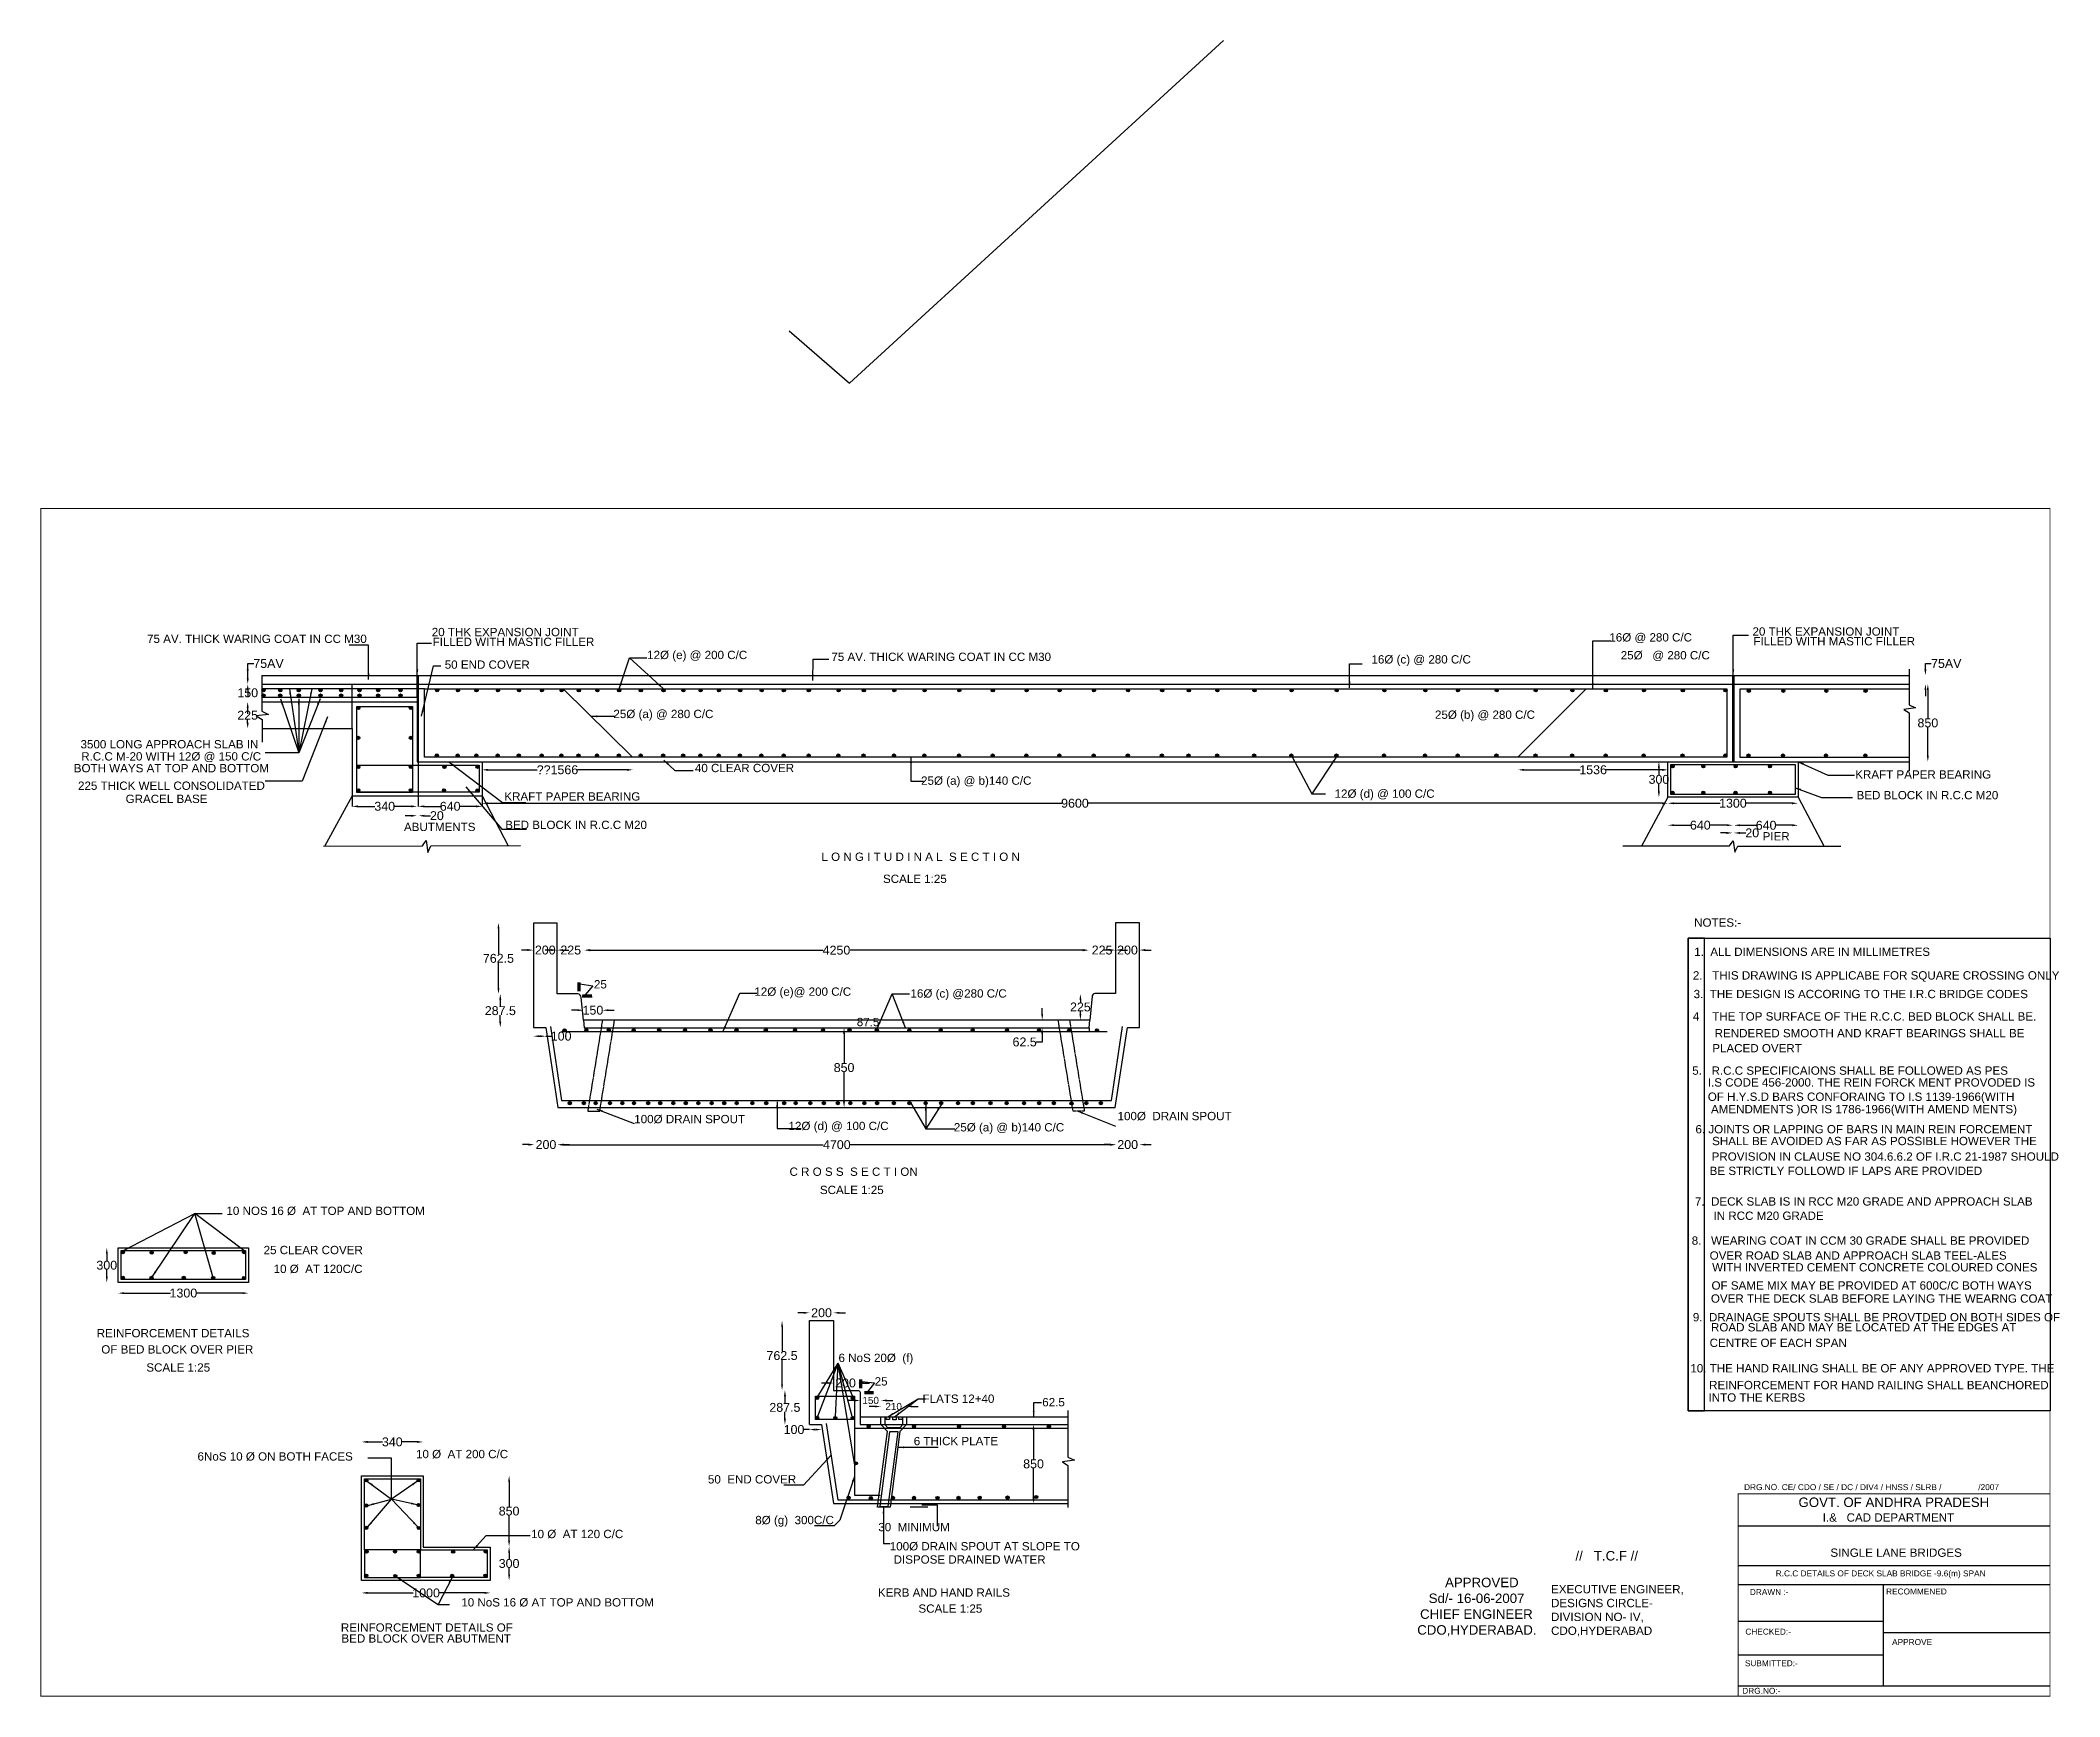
# Model space of a CAD drawing. Header units: inches. Extents: x -18497 to -1468, y 4811 to 18775.
import ezdxf

# ---------------------------------------------------------------- set-up
doc = ezdxf.new("R2010")
doc.units = ezdxf.units.IN
doc.header["$MEASUREMENT"] = 0
doc.linetypes.add('ACAD_ISO02W100', pattern=[15, 12, -3])
doc.layers.add('DOT LINE', color=7, linetype='ACAD_ISO02W100')
doc.styles.get("Standard").update_dxf_attribs({"font": 'arial.ttf'})
doc.dimstyles.new('ST100', dxfattribs={"dimtxt": 75, "dimasz": 50, "dimexe": 0, "dimexo": 10, "dimgap": 0.09, "dimtad": 0, "dimtih": 1, "dimtoh": 1, "dimdec": 0, "dimzin": 0, "dimdsep": 46, "dimtxsty": 'Standard', "dimcen": 0, "dimse1": 1, "dimse2": 1, "dimadec": 0, "dimazin": 0, "dimtfac": 1, "dimtdec": 0, "dimtofl": 0, "dimtmove": 0, "dimatfit": 3, "dimfxl": 50, "dimtolj": 1, "dimtzin": 0, "dimarcsym": 0})

msp = doc.modelspace()

# ---------------------------------------------------------------- texts
for s, height, p in [('20 THK EXPANSION JOINT', 70, (-15196.1, 13751.7)), ('20 THK EXPANSION JOINT', 70, (-4057.8, 13756.3)), ('   75 AV. THICK WARING COAT IN CC M30', 70, (-17678.5, 13694.5)), (' FILLED WITH MASTIC FILLER', 70, (-15216, 13669.3)), ('   12Ø (e) @ 200 C/C', 70, (-13461.2, 13558.5)), ('   16Ø @ 280 C/C', 70, (-5346.6, 13706.8)), ('   25Ø   @ 280 C/C', 70, (-5250.5, 13556)), (' FILLED WITH MASTIC FILLER', 70, (-4077.7, 13673.9)), (' 50 END COVER', 70, (-15114, 13477.2)), ('   75 AV. THICK WARING COAT IN CC M30', 70, (-11907.7, 13542.9)), ('   16Ø (c) @ 280 C/C', 70, (-7352.8, 13521.2)), ('   25Ø (a) @ 280 C/C', 70, (-13745.9, 13061)), ('   25Ø (b) @ 280 C/C', 70, (-6817.3, 13054.9)), ('  3500 LONG APPROACH SLAB IN ', 70, (-18212.5, 12805.7)), ('  R.C.C M-20 WITH 12Ø @ 150 C/C', 70, (-18206.8, 12703.4)), ('  BOTH WAYS AT TOP AND BOTTOM', 70, (-18269.4, 12603.9)), (' 40 CLEAR COVER', 70, (-13004.4, 12605.3)), (' KRAFT PAPER BEARING', 70, (-3218.6, 12550.9)), ('   225 THICK WELL CONSOLIDATED', 70, (-18260.9, 12456)), (' KRAFT PAPER BEARING', 70, (-14611.2, 12365.5)), ('   25Ø (a) @ b)140 C/C', 70, (-11151, 12498.8)), ('   12Ø (d) @ 100 C/C', 70, (-7663.8, 12389.1)), ('  BED BLOCK IN R.C.C M20', 70, (-3234.5, 12376.3)), ('     GRACEL BASE', 70, (-17913.7, 12345.2)), ('   ABUTMENTS', 70, (-15512, 12108.7)), ('  BED BLOCK IN R.C.C M20', 70, (-14631, 12125.9)), ('PIER', 70, (-3972.7, 12029.5)), ('  L O N G I T U D I N A L  S E C T I O N', 70, (-11964.2, 11857.1)), ('     SCALE 1:25', 70, (-11526.8, 11671)), (' NOTES:-', 70, (-4577.4, 11302.2)), ('  1.  ALL DIMENSIONS ARE IN MILLIMETRES', 70, (-4603.6, 11056)), (' 2.   THIS DRAWING IS APPLICABE FOR SQUARE CROSSING ONLY', 70, (-4587.9, 10856.9)), ('25', 70, (-13828.7, 10781.8)), ('   12Ø (e)@ 200 C/C', 70, (-12557.1, 10719.9)), ('   16Ø (c) @280 C/C', 70, (-11240.3, 10704.5)), ('  3.  THE DESIGN IS ACCORING TO THE I.R.C BRIDGE CODES', 70, (-4608.8, 10699.7)), (' 4    THE TOP SURFACE OF THE R.C.C. BED BLOCK SHALL BE.', 70, (-4587.9, 10511.1)), ('87.5', 70, (-11612, 10463.5)), (' RENDERED SMOOTH AND KRAFT BEARINGS SHALL BE', 70, (-4404.3, 10369.6)), ('  PLACED OVERT', 70, (-4451.6, 10242.7)), (' 5.   R.C.C SPECIFICAIONS SHALL BE FOLLOWED AS PES', 70, (-4593.3, 10054)), (' OF H.Y.S.D BARS CONFORAING TO I.S 1139-1966(WITH', 70, (-4462.1, 9834)), (' I.S CODE 456-2000. THE REIN FORCK MENT PROVODED IS', 70, (-4462.1, 9954.5)), ('  100Ø DRAIN SPOUT', 70, (-13542.9, 9645.3)), ('   100Ø  DRAIN SPOUT', 70, (-9494, 9670.7)), ('  AMENDMENTS )OR IS 1786-1966(WITH AMEND MENTS)', 70, (-4462.1, 9729.2)), (' 12Ø (d) @ 100 C/C', 70, (-12214.5, 9587.6)), ('   25Ø (a) @ b)140 C/C', 70, (-10874.6, 9576.1)), ('  6. JOINTS OR LAPPING OF BARS IN MAIN REIN FORCEMENT', 70, (-4593.2, 9560)), ('  PROVISION IN CLAUSE NO 304.6.6.2 OF I.R.C 21-1987 SHOULD', 70, (-4456.8, 9329.4)), (' SHALL BE AVOIDED AS FAR AS POSSIBLE HOWEVER THE', 70, (-4425.4, 9460.4)), ('   C R O S S  S E C T I ON', 70, (-12260.7, 9201.7)), (' BE STRICTLY FOLLOWD IF LAPS ARE PROVIDED', 70, (-4446.4, 9208.9)), ('     SCALE 1:25', 70, (-12058.7, 9048.1)), ('  10 NOS 16 Ø  AT TOP AND BOTTOM', 70, (-16982, 8871.9)), ('   7.  DECK SLAB IS IN RCC M20 GRADE AND APPROACH SLAB', 70, (-4624.7, 8950.9)), ('  IN RCC M20 GRADE', 70, (-4441.1, 8830.4)), ('  8.   WEARING COAT IN CCM 30 GRADE SHALL BE PROVIDED', 70, (-4624.7, 8620.8)), (' 25 CLEAR COVER', 70, (-16641.5, 8541.3)), (' OVER ROAD SLAB AND APPROACH SLAB TEEL-ALES', 70, (-4446.4, 8495.1)), ('  10 Ø  AT 120C/C', 70, (-16584.2, 8382.4)), (' WITH INVERTED CEMENT CONCRETE COLOURED CONES', 70, (-4425.4, 8395.5)), (' OVER THE DECK SLAB BEFORE LAYING THE WEARNG COAT', 70, (-4435.9, 8132.3)), (' OF SAME MIX MAY BE PROVIDED AT 600C/C BOTH WAYS', 70, (-4430.7, 8242.3)), (' 9.  DRAINAGE SPOUTS SHALL BE PROVTDED ON BOTH SIDES OF', 70, (-4588.1, 7975.1)), (' REINFORCEMENT DETAILS', 70, (-18048.8, 7840.3)), ('  ROAD SLAB AND MAY BE LOCATED AT THE EDGES AT', 70, (-4462.2, 7890)), ('   OF BED BLOCK OVER PIER', 70, (-18064.7, 7703.6)), ('6 NoS 20Ø  (f)', 70, (-11765.7, 7632.2)), (' CENTRE OF EACH SPAN', 70, (-4446.5, 7759)), ('     SCALE 1:25', 70, (-17739.3, 7551)), ('25', 70, (-11460.9, 7433.8)), (' 10. THE HAND RAILING SHALL BE OF ANY APPROVED TYPE. THE', 70, (-4609.1, 7544.2)), ('      FLATS 12+40', 70, (-11220.3, 7287.8)), ('62.5', 70, (-10047.8, 7258.3)), ('  INTO THE KERBS', 70, (-4483.2, 7297.9)), ('  REINFORCEMENT FOR HAND RAILING SHALL BEANCHORED', 70, (-4478, 7402.7)), ('    6 THICK PLATE', 70, (-11240.2, 6930.5)), (' 6NoS 10 Ø ON BOTH FACES ', 70, (-17198.8, 6801)), ('  10 Ø  AT 200 C/C', 70, (-15383.4, 6821)), (' 50  END COVER', 70, (-12894.4, 6607.9)), ('         DRG.NO. CE/ CDO / SE / DC / DIV4 / HNSS / SLRB /                /2007', 50, (-4303.7, 6552)), ('8Ø (g)  300C/C', 70, (-12467.8, 6264.5)), ('  10 Ø  AT 120 C/C', 70, (-14412.4, 6147.1)), (' 30  MINIMUM', 70, (-11457.5, 6205.1)), ('  100Ø DRAIN SPOUT AT SLOPE TO', 70, (-11387.9, 6043.7)), ('    DISPOSE DRAINED WATER', 70, (-11410.2, 5932)), ('  //   T.C.F //', 80, (-5613.1, 5958.2)), ('     SINGLE LANE BRIDGES', 70, (-3536.6, 5989.6)), ('                 R.C.C DETAILS OF DECK SLAB BRIDGE -9.6(m) SPAN', 50, (-4191.9, 5824.6)), ('  10 NoS 16 Ø AT TOP AND BOTTOM', 70, (-15001.5, 5570.7)), ('      KERB AND HAND RAILS', 70, (-11596.8, 5653.3)), ('              DRAWN :-', 50, (-4351.8, 5668.1)), ('             RECOMMENED', 50, (-3183.7, 5672.3)), ('     SCALE 1:25', 70, (-11227.6, 5518.2)), ('    REINFORCEMENT DETAILS OF ', 70, (-16071.5, 5358.5)), ('   BED BLOCK OVER ABUTMENT', 70, (-16039.5, 5266.4)), ('              CHECKED:-', 50, (-4389.8, 5333.6)), ('                APPROVE', 50, (-3191.2, 5246.2)), ('             SUBMITTED:-', 50, (-4374.6, 5067.5)), ('                DRG.NO:-', 50, (-4454.8, 4834.8))]:
    msp.add_text(s, height=height).set_placement(p)
at = {"attachment_point": 1}
for s, insert, char_height, width in [('\\pi4.50205;   GOVT. OF ANDHRA PRADESH {\\H0.875x;      \\P\\pi302.06344;I.&   CAD DEPARTMENT}', (-3767.5, 6489.5), 80, 1701.446), ('\\pi172.24025;   APPROVED     \\P\\pi127.57449;Sd/- 16-06-2007       \\P\\pi54.83234;CHIEF ENGINEER        \\P\\pi31.01242;CDO,HYDERABAD.', (-6916.3, 5813.3), 80, 1052.748), ('EXECUTIVE ENGINEER,       DESIGNS CIRCLE-       DIVISION NO- IV,\\PCDO,HYDERABAD', (-5756.8, 5751.6), 70, 1286.498)]:
    msp.add_mtext(s, dxfattribs=dict(at, insert=insert, char_height=char_height, width=width))

# ---------------------------------------------------------------- blocks, each defined once
blk = doc.blocks.new('*D5')
at = {"color": 0, "lineweight": -2, "transparency": 16777216}
for p, q in [((-16748, 13397), (-16748, 13447)), ((-16749, 13148), (-16749, 13098))]:
    blk.add_line(p, q, dxfattribs=at)
at = {"color": 0, "transparency": 16777216}
for points in [[(-16757, 13397), (-16740, 13397), (-16748, 13347)], [(-16757, 13148), (-16740, 13148), (-16749, 13198)]]:
    blk.add_solid(points, dxfattribs=at)
at = {"layer": 'Defpoints', "color": 0, "transparency": 16777216}
for p in [(-16629, 13347), (-16749, 13198), (-16629, 13198)]:
    blk.add_point(p, dxfattribs=at)
at = {"color": 0, "transparency": 16777216, "insert": (-16748, 13274), "char_height": 75, "attachment_point": 5}
blk.add_mtext('\\A1;150', dxfattribs=at)
blk = doc.blocks.new('*D6')
at = {"color": 0, "lineweight": -2, "transparency": 16777216}
for p, q in [((-16749, 13148), (-16749, 13124)), ((-16749, 13023), (-16749, 13047))]:
    blk.add_line(p, q, dxfattribs=at)
at = {"color": 0, "transparency": 16777216}
for points in [[(-16757, 13148), (-16740, 13148), (-16749, 13198)], [(-16757, 13023), (-16740, 13023), (-16749, 12973)]]:
    blk.add_solid(points, dxfattribs=at)
at = {"layer": 'Defpoints', "color": 0, "transparency": 16777216}
for p in [(-16629, 13198), (-16749, 12973), (-16629, 12973)]:
    blk.add_point(p, dxfattribs=at)
at = {"color": 0, "transparency": 16777216, "insert": (-16749, 13085), "char_height": 75, "attachment_point": 5}
blk.add_mtext('\\A1;225', dxfattribs=at)
blk = doc.blocks.new('*D7')
at = {"color": 0, "lineweight": -2, "transparency": 16777216}
for p, q in [((-15818, 12317), (-15676, 12317)), ((-15369, 12317), (-15511, 12317))]:
    blk.add_line(p, q, dxfattribs=at)
at = {"color": 0, "transparency": 16777216}
for points in [[(-15818, 12325), (-15818, 12308), (-15868, 12317)], [(-15369, 12325), (-15369, 12308), (-15319, 12317)]]:
    blk.add_solid(points, dxfattribs=at)
at = {"layer": 'Defpoints', "color": 0, "transparency": 16777216}
for p in [(-15868, 12316), (-15319, 12317), (-15319, 12316)]:
    blk.add_point(p, dxfattribs=at)
at = {"color": 0, "transparency": 16777216, "insert": (-15593, 12317), "char_height": 75, "attachment_point": 5}
blk.add_mtext('\\A1;340', dxfattribs=at)
blk = doc.blocks.new('*D8')
at = {"color": 0, "lineweight": -2, "transparency": 16777216}
for p, q in [((-15260, 12317), (-15124, 12317)), ((-14822, 12317), (-14958, 12317))]:
    blk.add_line(p, q, dxfattribs=at)
at = {"color": 0, "transparency": 16777216}
for points in [[(-15260, 12325), (-15260, 12308), (-15310, 12317)], [(-14822, 12325), (-14822, 12308), (-14772, 12317)]]:
    blk.add_solid(points, dxfattribs=at)
at = {"layer": 'Defpoints', "color": 0, "transparency": 16777216}
for p in [(-15310, 12317), (-14772, 12317), (-14772, 12317)]:
    blk.add_point(p, dxfattribs=at)
at = {"color": 0, "transparency": 16777216, "insert": (-15041, 12317), "char_height": 75, "attachment_point": 5}
blk.add_mtext('\\A1;640', dxfattribs=at)
blk = doc.blocks.new('*D9')
at = {"color": 0, "lineweight": -2, "transparency": 16777216}
for p, q in [((-15371, 12238), (-15421, 12238)), ((-15258, 12238), (-15208, 12238))]:
    blk.add_line(p, q, dxfattribs=at)
at = {"color": 0, "transparency": 16777216}
for points in [[(-15371, 12246), (-15371, 12229), (-15321, 12238)], [(-15258, 12246), (-15258, 12229), (-15308, 12238)]]:
    blk.add_solid(points, dxfattribs=at)
at = {"layer": 'Defpoints', "color": 0, "transparency": 16777216}
for p in [(-15321, 12238), (-15308, 12238), (-15308, 12238)]:
    blk.add_point(p, dxfattribs=at)
at = {"color": 0, "transparency": 16777216, "insert": (-15153, 12238), "char_height": 75, "attachment_point": 5}
blk.add_mtext('\\A1;20', dxfattribs=at)
blk = doc.blocks.new('*D10')
at = {"color": 0, "lineweight": -2, "transparency": 16777216}
for p, q in [((-14722, 12625), (-14307, 12625)), ((-13550, 12625), (-13966, 12625))]:
    blk.add_line(p, q, dxfattribs=at)
at = {"color": 0, "transparency": 16777216}
for points in [[(-14722, 12633), (-14722, 12616), (-14772, 12625)], [(-13550, 12633), (-13550, 12616), (-13500, 12625)]]:
    blk.add_solid(points, dxfattribs=at)
at = {"layer": 'Defpoints', "color": 0, "transparency": 16777216}
for p in [(-14772, 12632), (-13500, 12632), (-13500, 12625)]:
    blk.add_point(p, dxfattribs=at)
at = {"color": 0, "transparency": 16777216, "insert": (-14136, 12625), "char_height": 75, "attachment_point": 5}
blk.add_mtext('\\A1;{\\fISOCPEUR|b0|i0|c186|p34;\ue101\ue101}1566', dxfattribs=at)
blk = doc.blocks.new('*D11')
at = {"color": 0, "lineweight": -2, "transparency": 16777216}
for p, q in [((-14722, 12343), (-9883, 12343)), ((-4821, 12343), (-9660, 12343))]:
    blk.add_line(p, q, dxfattribs=at)
at = {"color": 0, "transparency": 16777216}
for points in [[(-14722, 12351), (-14722, 12334), (-14772, 12343)], [(-4821, 12351), (-4821, 12334), (-4771, 12343)]]:
    blk.add_solid(points, dxfattribs=at)
at = {"layer": 'Defpoints', "color": 0, "transparency": 16777216}
for p in [(-14772, 12339), (-4771, 12343), (-4771, 12339)]:
    blk.add_point(p, dxfattribs=at)
at = {"color": 0, "transparency": 16777216, "insert": (-9772, 12343), "char_height": 75, "attachment_point": 5}
blk.add_mtext('\\A1;9600', dxfattribs=at)
blk = doc.blocks.new('*D12')
at = {"color": 0, "lineweight": -2, "transparency": 16777216}
for p, q in [((-4722, 12343), (-4331, 12343)), ((-3724, 12343), (-4114, 12343))]:
    blk.add_line(p, q, dxfattribs=at)
at = {"color": 0, "transparency": 16777216}
for points in [[(-4722, 12351), (-4722, 12334), (-4772, 12343)], [(-3724, 12351), (-3724, 12334), (-3674, 12343)]]:
    blk.add_solid(points, dxfattribs=at)
at = {"layer": 'Defpoints', "color": 0, "transparency": 16777216}
for p in [(-4772, 12393), (-3674, 12393), (-3674, 12343)]:
    blk.add_point(p, dxfattribs=at)
at = {"color": 0, "transparency": 16777216, "insert": (-4223, 12343), "char_height": 75, "attachment_point": 5}
blk.add_mtext('\\A1;1300', dxfattribs=at)
blk = doc.blocks.new('*D13')
at = {"color": 0, "lineweight": -2, "transparency": 16777216}
for p, q in [((-4847, 12644), (-4847, 12582)), ((-4847, 12443), (-4847, 12505))]:
    blk.add_line(p, q, dxfattribs=at)
at = {"color": 0, "transparency": 16777216}
for points in [[(-4856, 12644), (-4839, 12644), (-4847, 12694)], [(-4856, 12443), (-4839, 12443), (-4847, 12393)]]:
    blk.add_solid(points, dxfattribs=at)
at = {"layer": 'Defpoints', "color": 0, "transparency": 16777216}
for p in [(-4847, 12694), (-4772, 12694), (-4772, 12393)]:
    blk.add_point(p, dxfattribs=at)
at = {"color": 0, "transparency": 16777216, "insert": (-4847, 12544), "char_height": 75, "attachment_point": 5}
blk.add_mtext('\\A1;300', dxfattribs=at)
blk = doc.blocks.new('*D14')
at = {"color": 0, "lineweight": -2, "transparency": 16777216}
for p, q in [((-5985, 12625), (-5511, 12625)), ((-4820, 12625), (-5294, 12625))]:
    blk.add_line(p, q, dxfattribs=at)
at = {"color": 0, "transparency": 16777216}
for points in [[(-5985, 12633), (-5985, 12616), (-6035, 12625)], [(-4820, 12633), (-4820, 12616), (-4770, 12625)]]:
    blk.add_solid(points, dxfattribs=at)
at = {"layer": 'Defpoints', "color": 0, "transparency": 16777216}
for p in [(-6035, 12694), (-4770, 12694), (-4770, 12625)]:
    blk.add_point(p, dxfattribs=at)
at = {"color": 0, "transparency": 16777216, "insert": (-5402, 12625), "char_height": 75, "attachment_point": 5}
blk.add_mtext('\\A1;1536', dxfattribs=at)
blk = doc.blocks.new('*D15')
at = {"color": 0, "lineweight": -2, "transparency": 16777216}
for p, q in [((-2579, 13297), (-2579, 13059)), ((-2579, 12744), (-2579, 12982))]:
    blk.add_line(p, q, dxfattribs=at)
at = {"color": 0, "transparency": 16777216}
for points in [[(-2588, 13297), (-2571, 13297), (-2579, 13347)], [(-2588, 12744), (-2571, 12744), (-2579, 12694)]]:
    blk.add_solid(points, dxfattribs=at)
at = {"layer": 'Defpoints', "color": 0, "transparency": 16777216}
for p in [(-2736, 13347), (-2579, 13347), (-2738, 12694)]:
    blk.add_point(p, dxfattribs=at)
at = {"color": 0, "transparency": 16777216, "insert": (-2579, 13020), "char_height": 75, "attachment_point": 5}
blk.add_mtext('\\A1;850', dxfattribs=at)
blk = doc.blocks.new('*D16')
at = {"color": 0, "lineweight": -2, "transparency": 16777216}
for p, q in [((-2600, 13471), (-2600, 13521)), ((-2600, 13521), (-2550, 13521)), ((-2600, 13297), (-2600, 13247))]:
    blk.add_line(p, q, dxfattribs=at)
at = {"color": 0, "transparency": 16777216}
for points in [[(-2608, 13471), (-2591, 13471), (-2600, 13421)], [(-2608, 13297), (-2591, 13297), (-2600, 13347)]]:
    blk.add_solid(points, dxfattribs=at)
at = {"layer": 'Defpoints', "color": 0, "transparency": 16777216}
for p in [(-2736, 13421), (-2736, 13347), (-2600, 13421)]:
    blk.add_point(p, dxfattribs=at)
at = {"color": 0, "transparency": 16777216, "insert": (-2424, 13521), "char_height": 75, "attachment_point": 5}
blk.add_mtext('\\A1;75AV', dxfattribs=at)
blk = doc.blocks.new('*D17')
at = {"color": 0, "lineweight": -2, "transparency": 16777216}
for p, q in [((-14618, 10686), (-14618, 10632)), ((-14618, 10502), (-14618, 10555))]:
    blk.add_line(p, q, dxfattribs=at)
at = {"color": 0, "transparency": 16777216}
for points in [[(-14627, 10686), (-14610, 10686), (-14618, 10736)], [(-14627, 10502), (-14610, 10502), (-14618, 10452)]]:
    blk.add_solid(points, dxfattribs=at)
at = {"layer": 'Defpoints', "color": 0, "transparency": 16777216}
for p in [(-14618, 10736), (-14339, 10736), (-14339, 10452)]:
    blk.add_point(p, dxfattribs=at)
at = {"color": 0, "transparency": 16777216, "insert": (-14618, 10594), "char_height": 75, "attachment_point": 5}
blk.add_mtext('\\A1;287.5', dxfattribs=at)
blk = doc.blocks.new('*D18')
at = {"color": 0, "lineweight": -2, "transparency": 16777216}
for p, q in [((-14634, 11285), (-14634, 11074)), ((-14634, 10786), (-14634, 10997))]:
    blk.add_line(p, q, dxfattribs=at)
at = {"color": 0, "transparency": 16777216}
for points in [[(-14642, 11285), (-14625, 11285), (-14634, 11335)], [(-14642, 10786), (-14625, 10786), (-14634, 10736)]]:
    blk.add_solid(points, dxfattribs=at)
at = {"layer": 'Defpoints', "color": 0, "transparency": 16777216}
for p in [(-14635, 11335), (-14634, 11335), (-14635, 10736)]:
    blk.add_point(p, dxfattribs=at)
at = {"color": 0, "transparency": 16777216, "insert": (-14634, 11035), "char_height": 75, "attachment_point": 5}
blk.add_mtext('\\A1;762.5', dxfattribs=at)
blk = doc.blocks.new('*D19')
at = {"color": 0, "lineweight": -2, "transparency": 16777216}
for p, q in [((-14289, 10379), (-14284, 10379)), ((-14234, 10379), (-14184, 10379))]:
    blk.add_line(p, q, dxfattribs=at)
at = {"color": 0, "transparency": 16777216}
for points in [[(-14289, 10387), (-14289, 10371), (-14339, 10379)], [(-14284, 10387), (-14284, 10371), (-14234, 10379)]]:
    blk.add_solid(points, dxfattribs=at)
at = {"layer": 'Defpoints', "color": 0, "transparency": 16777216}
for p in [(-14339, 10452), (-14234, 10452), (-14234, 10379)]:
    blk.add_point(p, dxfattribs=at)
at = {"color": 0, "transparency": 16777216, "insert": (-14105, 10379), "char_height": 75, "attachment_point": 5}
blk.add_mtext('\\A1;100', dxfattribs=at)
blk = doc.blocks.new('*D20')
at = {"color": 0, "lineweight": -2, "transparency": 16777216}
for p, q in [((-14389, 11105), (-14439, 11105)), ((-14089, 11105), (-14039, 11105))]:
    blk.add_line(p, q, dxfattribs=at)
at = {"color": 0, "transparency": 16777216}
for points in [[(-14389, 11114), (-14389, 11097), (-14339, 11105)], [(-14089, 11114), (-14089, 11097), (-14139, 11105)]]:
    blk.add_solid(points, dxfattribs=at)
at = {"layer": 'Defpoints', "color": 0, "transparency": 16777216}
for p in [(-14339, 11105), (-14139, 11105), (-14139, 11105)]:
    blk.add_point(p, dxfattribs=at)
at = {"color": 0, "transparency": 16777216, "insert": (-14239, 11105), "char_height": 75, "attachment_point": 5}
blk.add_mtext('\\A1;200', dxfattribs=at)
blk = doc.blocks.new('*D21')
at = {"color": 0, "lineweight": -2, "transparency": 16777216}
for p, q in [((-14189, 11105), (-14239, 11105)), ((-13859, 11105), (-13809, 11105))]:
    blk.add_line(p, q, dxfattribs=at)
at = {"color": 0, "transparency": 16777216}
for points in [[(-14189, 11114), (-14189, 11097), (-14139, 11105)], [(-13859, 11114), (-13859, 11097), (-13909, 11105)]]:
    blk.add_solid(points, dxfattribs=at)
at = {"layer": 'Defpoints', "color": 0, "transparency": 16777216}
for p in [(-14139, 11105), (-13909, 11105), (-13909, 11105)]:
    blk.add_point(p, dxfattribs=at)
at = {"color": 0, "transparency": 16777216, "insert": (-14024, 11105), "char_height": 75, "attachment_point": 5}
blk.add_mtext('\\A1;225', dxfattribs=at)
blk = doc.blocks.new('*D22')
at = {"color": 0, "lineweight": -2, "transparency": 16777216}
for p, q in [((-13859, 11104), (-11896, 11104)), ((-9707, 11104), (-11669, 11104))]:
    blk.add_line(p, q, dxfattribs=at)
at = {"color": 0, "transparency": 16777216}
for points in [[(-13859, 11112), (-13859, 11095), (-13909, 11104)], [(-9707, 11112), (-9707, 11095), (-9657, 11104)]]:
    blk.add_solid(points, dxfattribs=at)
at = {"layer": 'Defpoints', "color": 0, "transparency": 16777216}
for p in [(-13909, 11105), (-9657, 11105), (-9657, 11104)]:
    blk.add_point(p, dxfattribs=at)
at = {"color": 0, "transparency": 16777216, "insert": (-11783, 11104), "char_height": 75, "attachment_point": 5}
blk.add_mtext('\\A1;4250', dxfattribs=at)
blk = doc.blocks.new('*D23')
at = {"color": 0, "lineweight": -2, "transparency": 16777216}
for p, q in [((-9707, 11105), (-9757, 11105)), ((-9380, 11105), (-9330, 11105))]:
    blk.add_line(p, q, dxfattribs=at)
at = {"color": 0, "transparency": 16777216}
for points in [[(-9707, 11114), (-9707, 11097), (-9657, 11105)], [(-9380, 11114), (-9380, 11097), (-9430, 11105)]]:
    blk.add_solid(points, dxfattribs=at)
at = {"layer": 'Defpoints', "color": 0, "transparency": 16777216}
for p in [(-9657, 11105), (-9430, 11105), (-9430, 11105)]:
    blk.add_point(p, dxfattribs=at)
at = {"color": 0, "transparency": 16777216, "insert": (-9543, 11105), "char_height": 75, "attachment_point": 5}
blk.add_mtext('\\A1;225', dxfattribs=at)
blk = doc.blocks.new('*D24')
at = {"color": 0, "lineweight": -2, "transparency": 16777216}
for p, q in [((-9480, 11105), (-9530, 11105)), ((-9179, 11105), (-9129, 11105))]:
    blk.add_line(p, q, dxfattribs=at)
at = {"color": 0, "transparency": 16777216}
for points in [[(-9480, 11114), (-9480, 11097), (-9430, 11105)], [(-9179, 11114), (-9179, 11097), (-9229, 11105)]]:
    blk.add_solid(points, dxfattribs=at)
at = {"layer": 'Defpoints', "color": 0, "transparency": 16777216}
for p in [(-9430, 11105), (-9229, 11105), (-9229, 11105)]:
    blk.add_point(p, dxfattribs=at)
at = {"color": 0, "transparency": 16777216, "insert": (-9329, 11105), "char_height": 75, "attachment_point": 5}
blk.add_mtext('\\A1;200', dxfattribs=at)
blk = doc.blocks.new('*D25')
at = {"color": 0, "lineweight": -2, "transparency": 16777216}
for p, q in [((-13967, 10598), (-14017, 10598)), ((-13707, 10598), (-13657, 10598))]:
    blk.add_line(p, q, dxfattribs=at)
at = {"color": 0, "transparency": 16777216}
for points in [[(-13967, 10606), (-13967, 10590), (-13917, 10598)], [(-13707, 10606), (-13707, 10590), (-13757, 10598)]]:
    blk.add_solid(points, dxfattribs=at)
at = {"layer": 'Defpoints', "color": 0, "transparency": 16777216}
for p in [(-13757, 10598), (-13917, 10515), (-13757, 10515)]:
    blk.add_point(p, dxfattribs=at)
at = {"color": 0, "transparency": 16777216, "insert": (-13837, 10598), "char_height": 75, "attachment_point": 5}
blk.add_mtext('\\A1;150', dxfattribs=at)
blk = doc.blocks.new('*D26')
at = {"color": 0, "lineweight": -2, "transparency": 16777216}
for p, q in [((-9726, 10686), (-9726, 10664)), ((-9726, 10565), (-9726, 10587))]:
    blk.add_line(p, q, dxfattribs=at)
at = {"color": 0, "transparency": 16777216}
for points in [[(-9734, 10686), (-9718, 10686), (-9726, 10736)], [(-9734, 10565), (-9718, 10565), (-9726, 10515)]]:
    blk.add_solid(points, dxfattribs=at)
at = {"layer": 'Defpoints', "color": 0, "transparency": 16777216}
for p in [(-9726, 10736), (-9646, 10736), (-9646, 10515)]:
    blk.add_point(p, dxfattribs=at)
at = {"color": 0, "transparency": 16777216, "insert": (-9726, 10625), "char_height": 75, "attachment_point": 5}
blk.add_mtext('\\A1;225', dxfattribs=at)
blk = doc.blocks.new('*D27')
at = {"color": 0, "lineweight": -2, "transparency": 16777216}
for p, q in [((-14381, 9465), (-14431, 9465)), ((-14085, 9465), (-14035, 9465))]:
    blk.add_line(p, q, dxfattribs=at)
at = {"color": 0, "transparency": 16777216}
for points in [[(-14381, 9473), (-14381, 9456), (-14331, 9465)], [(-14085, 9473), (-14085, 9456), (-14135, 9465)]]:
    blk.add_solid(points, dxfattribs=at)
at = {"layer": 'Defpoints', "color": 0, "transparency": 16777216}
for p in [(-14331, 9463), (-14135, 9465), (-14135, 9463)]:
    blk.add_point(p, dxfattribs=at)
at = {"color": 0, "transparency": 16777216, "insert": (-14233, 9465), "char_height": 75, "attachment_point": 5}
blk.add_mtext('\\A1;200', dxfattribs=at)
blk = doc.blocks.new('*D28')
at = {"color": 0, "lineweight": -2, "transparency": 16777216}
for p, q in [((-14085, 9464), (-11894, 9464)), ((-9476, 9464), (-11667, 9464))]:
    blk.add_line(p, q, dxfattribs=at)
at = {"color": 0, "transparency": 16777216}
for points in [[(-14085, 9472), (-14085, 9455), (-14135, 9464)], [(-9476, 9472), (-9476, 9455), (-9426, 9464)]]:
    blk.add_solid(points, dxfattribs=at)
at = {"layer": 'Defpoints', "color": 0, "transparency": 16777216}
for p in [(-14135, 9465), (-9426, 9465), (-9426, 9464)]:
    blk.add_point(p, dxfattribs=at)
at = {"color": 0, "transparency": 16777216, "insert": (-11780, 9464), "char_height": 75, "attachment_point": 5}
blk.add_mtext('\\A1;4700', dxfattribs=at)
blk = doc.blocks.new('*D29')
at = {"color": 0, "lineweight": -2, "transparency": 16777216}
for p, q in [((-9476, 9465), (-9526, 9465)), ((-9178, 9465), (-9128, 9465))]:
    blk.add_line(p, q, dxfattribs=at)
at = {"color": 0, "transparency": 16777216}
for points in [[(-9476, 9473), (-9476, 9456), (-9426, 9465)], [(-9178, 9473), (-9178, 9456), (-9228, 9465)]]:
    blk.add_solid(points, dxfattribs=at)
at = {"layer": 'Defpoints', "color": 0, "transparency": 16777216}
for p in [(-9426, 9465), (-9228, 9465), (-9228, 9465)]:
    blk.add_point(p, dxfattribs=at)
at = {"color": 0, "transparency": 16777216, "insert": (-9327, 9465), "char_height": 75, "attachment_point": 5}
blk.add_mtext('\\A1;200', dxfattribs=at)
blk = doc.blocks.new('*D30')
at = {"color": 0, "lineweight": -2, "transparency": 16777216}
for p, q in [((-17937, 8545), (-17937, 8487)), ((-17937, 8352), (-17937, 8410))]:
    blk.add_line(p, q, dxfattribs=at)
at = {"color": 0, "transparency": 16777216}
for points in [[(-17945, 8545), (-17928, 8545), (-17937, 8595)], [(-17945, 8352), (-17928, 8352), (-17937, 8302)]]:
    blk.add_solid(points, dxfattribs=at)
at = {"layer": 'Defpoints', "color": 0, "transparency": 16777216}
for p in [(-17937, 8595), (-17841, 8595), (-17841, 8302)]:
    blk.add_point(p, dxfattribs=at)
at = {"color": 0, "transparency": 16777216, "insert": (-17937, 8448), "char_height": 75, "attachment_point": 5}
blk.add_mtext('\\A1;300', dxfattribs=at)
blk = doc.blocks.new('*D31')
at = {"color": 0, "lineweight": -2, "transparency": 16777216}
for p, q in [((-17791, 8213), (-17400, 8213)), ((-16792, 8213), (-17183, 8213))]:
    blk.add_line(p, q, dxfattribs=at)
at = {"color": 0, "transparency": 16777216}
for points in [[(-17791, 8221), (-17791, 8204), (-17841, 8213)], [(-16792, 8221), (-16792, 8204), (-16742, 8213)]]:
    blk.add_solid(points, dxfattribs=at)
at = {"layer": 'Defpoints', "color": 0, "transparency": 16777216}
for p in [(-17841, 8302), (-16742, 8302), (-16742, 8213)]:
    blk.add_point(p, dxfattribs=at)
at = {"color": 0, "transparency": 16777216, "insert": (-17291, 8213), "char_height": 75, "attachment_point": 5}
blk.add_mtext('\\A1;1300', dxfattribs=at)
blk = doc.blocks.new('*D32')
at = {"color": 0, "lineweight": -2, "transparency": 16777216}
for p, q in [((-15738, 6958), (-15612, 6958)), ((-15320, 6958), (-15446, 6958))]:
    blk.add_line(p, q, dxfattribs=at)
at = {"color": 0, "transparency": 16777216}
for points in [[(-15738, 6967), (-15738, 6950), (-15788, 6958)], [(-15320, 6967), (-15320, 6950), (-15270, 6958)]]:
    blk.add_solid(points, dxfattribs=at)
at = {"layer": 'Defpoints', "color": 0, "transparency": 16777216}
for p in [(-15270, 6958), (-15788, 6673), (-15270, 6673)]:
    blk.add_point(p, dxfattribs=at)
at = {"color": 0, "transparency": 16777216, "insert": (-15529, 6958), "char_height": 75, "attachment_point": 5}
blk.add_mtext('\\A1;340', dxfattribs=at)
blk = doc.blocks.new('*D33')
at = {"color": 0, "lineweight": -2, "transparency": 16777216}
for p, q in [((-14544, 6624), (-14544, 6413)), ((-14544, 6125), (-14544, 6336))]:
    blk.add_line(p, q, dxfattribs=at)
at = {"color": 0, "transparency": 16777216}
for points in [[(-14552, 6624), (-14536, 6624), (-14544, 6674)], [(-14552, 6125), (-14536, 6125), (-14544, 6075)]]:
    blk.add_solid(points, dxfattribs=at)
at = {"layer": 'Defpoints', "color": 0, "transparency": 16777216}
for p in [(-14544, 6674), (-14543, 6674), (-14543, 6075)]:
    blk.add_point(p, dxfattribs=at)
at = {"color": 0, "transparency": 16777216, "insert": (-14544, 6375), "char_height": 75, "attachment_point": 5}
blk.add_mtext('\\A1;850', dxfattribs=at)
blk = doc.blocks.new('*D34')
at = {"color": 0, "lineweight": -2, "transparency": 16777216}
for p, q in [((-14544, 6025), (-14544, 5971)), ((-14544, 5840), (-14544, 5894))]:
    blk.add_line(p, q, dxfattribs=at)
at = {"color": 0, "transparency": 16777216}
for points in [[(-14552, 6025), (-14536, 6025), (-14544, 6075)], [(-14552, 5840), (-14536, 5840), (-14544, 5790)]]:
    blk.add_solid(points, dxfattribs=at)
at = {"layer": 'Defpoints', "color": 0, "transparency": 16777216}
for p in [(-14543, 6075), (-14544, 5790), (-14543, 5790)]:
    blk.add_point(p, dxfattribs=at)
at = {"color": 0, "transparency": 16777216, "insert": (-14544, 5933), "char_height": 75, "attachment_point": 5}
blk.add_mtext('\\A1;300', dxfattribs=at)
blk = doc.blocks.new('*D35')
at = {"color": 0, "lineweight": -2, "transparency": 16777216}
for p, q in [((-15737, 5685), (-15353, 5685)), ((-14751, 5685), (-15136, 5685))]:
    blk.add_line(p, q, dxfattribs=at)
at = {"color": 0, "transparency": 16777216}
for points in [[(-15737, 5694), (-15737, 5677), (-15787, 5685)], [(-14751, 5694), (-14751, 5677), (-14701, 5685)]]:
    blk.add_solid(points, dxfattribs=at)
at = {"layer": 'Defpoints', "color": 0, "transparency": 16777216}
for p in [(-15787, 5683), (-14701, 5685), (-14701, 5683)]:
    blk.add_point(p, dxfattribs=at)
at = {"color": 0, "transparency": 16777216, "insert": (-15244, 5685), "char_height": 75, "attachment_point": 5}
blk.add_mtext('\\A1;1000', dxfattribs=at)
blk = doc.blocks.new('*D36')
at = {"color": 0, "lineweight": -2, "transparency": 16777216}
for p, q in [((-12060, 8047), (-12110, 8047)), ((-11758, 8047), (-11708, 8047))]:
    blk.add_line(p, q, dxfattribs=at)
at = {"color": 0, "transparency": 16777216}
for points in [[(-12060, 8055), (-12060, 8038), (-12010, 8047)], [(-11758, 8055), (-11758, 8038), (-11808, 8047)]]:
    blk.add_solid(points, dxfattribs=at)
at = {"layer": 'Defpoints', "color": 0, "transparency": 16777216}
for p in [(-11808, 8047), (-12010, 7982), (-11808, 7982)]:
    blk.add_point(p, dxfattribs=at)
at = {"color": 0, "transparency": 16777216, "insert": (-11909, 8047), "char_height": 75, "attachment_point": 5}
blk.add_mtext('\\A1;200', dxfattribs=at)
blk = doc.blocks.new('*D37')
at = {"color": 0, "lineweight": -2, "transparency": 16777216}
for p, q in [((-12242, 7930), (-12242, 7724)), ((-12242, 7442), (-12242, 7648))]:
    blk.add_line(p, q, dxfattribs=at)
at = {"color": 0, "transparency": 16777216}
for points in [[(-12250, 7930), (-12234, 7930), (-12242, 7980)], [(-12250, 7442), (-12234, 7442), (-12242, 7392)]]:
    blk.add_solid(points, dxfattribs=at)
at = {"layer": 'Defpoints', "color": 0, "transparency": 16777216}
for p in [(-12242, 7980), (-12242, 7392), (-12242, 7392)]:
    blk.add_point(p, dxfattribs=at)
at = {"color": 0, "transparency": 16777216, "insert": (-12242, 7686), "char_height": 75, "attachment_point": 5}
blk.add_mtext('\\A1;762.5', dxfattribs=at)
blk = doc.blocks.new('*D38')
at = {"color": 0, "lineweight": -2, "transparency": 16777216}
for p, q in [((-12218, 7344), (-12218, 7287)), ((-12218, 7154), (-12218, 7211))]:
    blk.add_line(p, q, dxfattribs=at)
at = {"color": 0, "transparency": 16777216}
for points in [[(-12226, 7344), (-12209, 7344), (-12218, 7394)], [(-12226, 7154), (-12209, 7154), (-12218, 7104)]]:
    blk.add_solid(points, dxfattribs=at)
at = {"layer": 'Defpoints', "color": 0, "transparency": 16777216}
for p in [(-12220, 7394), (-12220, 7104), (-12218, 7104)]:
    blk.add_point(p, dxfattribs=at)
at = {"color": 0, "transparency": 16777216, "insert": (-12218, 7249), "char_height": 75, "attachment_point": 5}
blk.add_mtext('\\A1;287.5', dxfattribs=at)
blk = doc.blocks.new('*D39')
at = {"color": 0, "lineweight": -2, "transparency": 16777216}
for p, q in [((-12011, 7062), (-12061, 7062)), ((-11959, 7062), (-11961, 7062))]:
    blk.add_line(p, q, dxfattribs=at)
at = {"color": 0, "transparency": 16777216}
for points in [[(-11961, 7071), (-11961, 7054), (-12011, 7062)], [(-11959, 7071), (-11959, 7054), (-11909, 7062)]]:
    blk.add_solid(points, dxfattribs=at)
at = {"layer": 'Defpoints', "color": 0, "transparency": 16777216}
for p in [(-12011, 7063), (-11909, 7063), (-11909, 7062)]:
    blk.add_point(p, dxfattribs=at)
at = {"color": 0, "transparency": 16777216, "insert": (-12141, 7062), "char_height": 75, "attachment_point": 5}
blk.add_mtext('\\A1;100', dxfattribs=at)
blk = doc.blocks.new('*D40')
at = {"color": 0, "lineweight": -2, "transparency": 16777216}
for p, q in [((-11858, 7455), (-11908, 7455)), ((-11555, 7455), (-11505, 7455))]:
    blk.add_line(p, q, dxfattribs=at)
at = {"color": 0, "transparency": 16777216}
for points in [[(-11858, 7463), (-11858, 7447), (-11808, 7455)], [(-11555, 7463), (-11555, 7447), (-11605, 7455)]]:
    blk.add_solid(points, dxfattribs=at)
at = {"layer": 'Defpoints', "color": 0, "transparency": 16777216}
for p in [(-11808, 7393), (-11605, 7455), (-11605, 7393)]:
    blk.add_point(p, dxfattribs=at)
at = {"color": 0, "transparency": 16777216, "insert": (-11707, 7455), "char_height": 75, "attachment_point": 5}
blk.add_mtext('\\A1;200', dxfattribs=at)
blk = doc.blocks.new('*D41')
at = {"color": 0, "lineweight": -2, "transparency": 16777216}
for p, q in [((-11633, 7308), (-11683, 7308)), ((-11358, 7308), (-11308, 7308))]:
    blk.add_line(p, q, dxfattribs=at)
at = {"color": 0, "transparency": 16777216}
for points in [[(-11633, 7316), (-11633, 7299), (-11583, 7308)], [(-11358, 7316), (-11358, 7299), (-11408, 7308)]]:
    blk.add_solid(points, dxfattribs=at)
at = {"layer": 'Defpoints', "color": 0, "transparency": 16777216}
for p in [(-11583, 7170), (-11408, 7308), (-11408, 7170)]:
    blk.add_point(p, dxfattribs=at)
at = {"color": 0, "transparency": 16777216, "insert": (-11495, 7308), "char_height": 60, "attachment_point": 5}
blk.add_mtext('\\A1;150', dxfattribs=at)
blk = doc.blocks.new('*D42')
at = {"color": 0, "lineweight": -2, "transparency": 16777216}
for p, q in [((-11458, 7257), (-11508, 7257)), ((-11143, 7257), (-11093, 7257))]:
    blk.add_line(p, q, dxfattribs=at)
at = {"color": 0, "transparency": 16777216}
for points in [[(-11458, 7265), (-11458, 7249), (-11408, 7257)], [(-11143, 7265), (-11143, 7249), (-11193, 7257)]]:
    blk.add_solid(points, dxfattribs=at)
at = {"layer": 'Defpoints', "color": 0, "transparency": 16777216}
for p in [(-11408, 7170), (-11193, 7257), (-11193, 7170)]:
    blk.add_point(p, dxfattribs=at)
at = {"color": 0, "transparency": 16777216, "insert": (-11301, 7257), "char_height": 60, "attachment_point": 5}
blk.add_mtext('\\A1;210', dxfattribs=at)
blk = doc.blocks.new('*D43')
at = {"color": 0, "lineweight": -2, "transparency": 16777216}
for p, q in [((-10121, 7056), (-10121, 6812)), ((-10121, 6490), (-10121, 6735))]:
    blk.add_line(p, q, dxfattribs=at)
at = {"color": 0, "transparency": 16777216}
for points in [[(-10130, 7056), (-10113, 7056), (-10121, 7106)], [(-10130, 6490), (-10113, 6490), (-10121, 6440)]]:
    blk.add_solid(points, dxfattribs=at)
at = {"layer": 'Defpoints', "color": 0, "transparency": 16777216}
for p in [(-10121, 7106), (-10119, 7106), (-10119, 6440)]:
    blk.add_point(p, dxfattribs=at)
at = {"color": 0, "transparency": 16777216, "insert": (-10121, 6773), "char_height": 75, "attachment_point": 5}
blk.add_mtext('\\A1;850', dxfattribs=at)
blk = doc.blocks.new('*D44')
at = {"color": 0, "lineweight": -2, "transparency": 16777216}
for p, q in [((-4721, 12158), (-4581, 12158)), ((-4274, 12158), (-4415, 12158))]:
    blk.add_line(p, q, dxfattribs=at)
at = {"color": 0, "transparency": 16777216}
for points in [[(-4721, 12166), (-4721, 12150), (-4771, 12158)], [(-4274, 12166), (-4274, 12150), (-4224, 12158)]]:
    blk.add_solid(points, dxfattribs=at)
at = {"layer": 'Defpoints', "color": 0, "transparency": 16777216}
for p in [(-4771, 12161), (-4224, 12161), (-4224, 12158)]:
    blk.add_point(p, dxfattribs=at)
at = {"color": 0, "transparency": 16777216, "insert": (-4498, 12158), "char_height": 75, "attachment_point": 5}
blk.add_mtext('\\A1;640', dxfattribs=at)
blk = doc.blocks.new('*D45')
at = {"color": 0, "lineweight": -2, "transparency": 16777216}
for p, q in [((-4164, 12157), (-4026, 12157)), ((-3723, 12157), (-3860, 12157))]:
    blk.add_line(p, q, dxfattribs=at)
at = {"color": 0, "transparency": 16777216}
for points in [[(-4164, 12166), (-4164, 12149), (-4214, 12157)], [(-3723, 12166), (-3723, 12149), (-3673, 12157)]]:
    blk.add_solid(points, dxfattribs=at)
at = {"layer": 'Defpoints', "color": 0, "transparency": 16777216}
for p in [(-4214, 12157), (-3673, 12157), (-3673, 12157)]:
    blk.add_point(p, dxfattribs=at)
at = {"color": 0, "transparency": 16777216, "insert": (-3943, 12157), "char_height": 75, "attachment_point": 5}
blk.add_mtext('\\A1;640', dxfattribs=at)
blk = doc.blocks.new('*D46')
at = {"color": 0, "lineweight": -2, "transparency": 16777216}
for p, q in [((-4278, 12093), (-4328, 12093)), ((-4164, 12093), (-4114, 12093))]:
    blk.add_line(p, q, dxfattribs=at)
at = {"color": 0, "transparency": 16777216}
for points in [[(-4278, 12101), (-4278, 12084), (-4228, 12093)], [(-4164, 12101), (-4164, 12084), (-4214, 12093)]]:
    blk.add_solid(points, dxfattribs=at)
at = {"layer": 'Defpoints', "color": 0, "transparency": 16777216}
for p in [(-4228, 12157), (-4214, 12157), (-4214, 12093)]:
    blk.add_point(p, dxfattribs=at)
at = {"color": 0, "transparency": 16777216, "insert": (-4060, 12093), "char_height": 75, "attachment_point": 5}
blk.add_mtext('\\A1;20', dxfattribs=at)
blk = doc.blocks.new('*D47')
at = {"color": 0, "lineweight": -2, "transparency": 16777216}
for p, q in [((-11719, 10400), (-11719, 10153)), ((-11719, 9828), (-11719, 10076))]:
    blk.add_line(p, q, dxfattribs=at)
at = {"color": 0, "transparency": 16777216}
for points in [[(-11728, 10400), (-11711, 10400), (-11719, 10450)], [(-11728, 9828), (-11711, 9828), (-11719, 9778)]]:
    blk.add_solid(points, dxfattribs=at)
at = {"layer": 'Defpoints', "color": 0, "transparency": 16777216}
for p in [(-11719, 10450), (-11718, 10450), (-11718, 9778)]:
    blk.add_point(p, dxfattribs=at)
at = {"color": 0, "transparency": 16777216, "insert": (-11719, 10114), "char_height": 75, "attachment_point": 5}
blk.add_mtext('\\A1;850', dxfattribs=at)
blk = doc.blocks.new('*D48')
at = {"color": 0, "lineweight": -2, "transparency": 16777216}
for p, q in [((-10048, 10565), (-10048, 10615)), ((-10048, 10400), (-10048, 10330)), ((-10048, 10330), (-10098, 10330))]:
    blk.add_line(p, q, dxfattribs=at)
at = {"color": 0, "transparency": 16777216}
for points in [[(-10056, 10565), (-10040, 10565), (-10048, 10515)], [(-10056, 10400), (-10040, 10400), (-10048, 10450)]]:
    blk.add_solid(points, dxfattribs=at)
at = {"layer": 'Defpoints', "color": 0, "transparency": 16777216}
for p in [(-10049, 10515), (-10049, 10450), (-10048, 10515)]:
    blk.add_point(p, dxfattribs=at)
at = {"color": 0, "transparency": 16777216, "insert": (-10196, 10330), "char_height": 75, "attachment_point": 5}
blk.add_mtext('\\A1;62.5', dxfattribs=at)
blk = doc.blocks.new('*D50')
at = {"color": 0, "lineweight": -2, "transparency": 16777216}
for p, q in [((-16748, 13471), (-16748, 13521)), ((-16748, 13521), (-16698, 13521)), ((-16748, 13297), (-16748, 13247))]:
    blk.add_line(p, q, dxfattribs=at)
at = {"color": 0, "transparency": 16777216}
for points in [[(-16757, 13471), (-16740, 13471), (-16748, 13421)], [(-16757, 13297), (-16740, 13297), (-16748, 13347)]]:
    blk.add_solid(points, dxfattribs=at)
at = {"layer": 'Defpoints', "color": 0, "transparency": 16777216}
for p in [(-16748, 13421), (-16629, 13421), (-16629, 13347)]:
    blk.add_point(p, dxfattribs=at)
at = {"color": 0, "transparency": 16777216, "insert": (-16573, 13521), "char_height": 75, "attachment_point": 5}
blk.add_mtext('\\A1;75AV', dxfattribs=at)

# ---------------------------------------------------------------- dimensions: what is measured, and where the dimension line sits
for base, p1, p2, text, picture, middle in [((-16748.2, 13420.8), (-16628.5, 13346.9), (-16628.5, 13420.8), '75AV', '*D50', (-16572.9, 13520.8)), ((-2579.2, 13346.9), (-2738, 12693.6), (-2736.4, 13346.9), '850', '*D15', (-2579.2, 13020.2)), ((-14618.3, 10735.8), (-14338.6, 10451.8), (-14338.6, 10735.8), '287.5', '*D17', (-14618.3, 10593.8)), ((-9726, 10735.6), (-9646, 10515.2), (-9646, 10735.6), '225', '*D26', (-9726, 10625.4)), ((-11719.2, 10450.5), (-11718.2, 9778.5), (-11718.2, 10450.5), '850', '*D47', (-11719.2, 10114.5)), ((-12242.1, 7391.9), (-12241.8, 7980.1), (-12241.8, 7391.9), '762.5', '*D37', (-12242.1, 7686)), ((-12217.8, 7104.1), (-12220.2, 7393.8), (-12220.2, 7104.1), '287.5', '*D38', (-12217.8, 7248.9)), ((-10121.4, 7106.3), (-10119.5, 6440.3), (-10119.5, 7106.3), '850', '*D43', (-10121.4, 6773.3)), ((-14544.1, 6673.8), (-14543.3, 6075.3), (-14543.3, 6673.8), '850', '*D33', (-14544.1, 6374.5)), ((-14544.1, 5790), (-14543.3, 6075.3), (-14543.3, 5790), '300', '*D34', (-14544.1, 5932.7))]:
    dim = msp.add_linear_dim(base=base, p1=p1, p2=p2, angle=90, text=text, dimstyle='ST100')
    dim.commit()
    dim.dimension.update_dxf_attribs({"geometry": picture, "text_midpoint": middle})
for p1, p2, distance, text, picture, middle in [((-2736.4, 13346.9), (-2736.4, 13420.8), -136.5, '75AV', '*D16', (-2424.5, 13520.8)), ((-14634.6, 10735.8), (-14634.6, 11335.2), -0.8, '762.5', '*D18', (-14633.8, 11035.5))]:
    dim = msp.add_aligned_dim(p1=p1, p2=p2, distance=distance, text=text, dimstyle='ST100')
    dim.commit()
    dim.dimension.update_dxf_attribs({"geometry": picture, "text_midpoint": middle})
dim = msp.add_linear_dim(base=(-16748.6, 13197.8), p1=(-16628.5, 13346.9), p2=(-16628.8, 13197.5), angle=269.8967, text='150', dimstyle='ST100', override={"dimtxt": 75})
dim.commit()
dim.dimension.update_dxf_attribs({"geometry": '*D5', "text_midpoint": (-16748.5, 13273.7), "dimtype": 161})
dim = msp.add_aligned_dim(p1=(-16628.8, 13197.5), p2=(-16628.8, 12972.9), distance=-119.8, dimstyle='ST100')
dim.commit()
dim.dimension.update_dxf_attribs({"geometry": '*D6', "text_midpoint": (-16748.6, 13085.2)})
for base, p1, p2, text, picture, middle in [((-13500.4, 12624.6), (-14772.1, 12631.6), (-13500.4, 12631.6), '{\\fISOCPEUR|b0|i0|c186|p34;\ue101\ue101}1566', '*D10', (-14136.3, 12624.6)), ((-4770, 12624.5), (-6035, 12693.6), (-4770, 12693.6), '1536', '*D14', (-5402.5, 12624.5)), ((-15319, 12316.6), (-15867.9, 12316.4), (-15319, 12316.4), '340', '*D7', (-15593.5, 12316.6)), ((-15307.7, 12237.7), (-15320.7, 12237.7), (-15307.7, 12237.7), '20', '*D9', (-15153.4, 12237.7)), ((-14772.1, 12316.6), (-15310.4, 12316.6), (-14772.1, 12316.6), '640', '*D8', (-15041.3, 12316.6)), ((-4770.9, 12342.8), (-14772.1, 12339), (-4770.9, 12339), '9600', '*D11', (-9771.5, 12342.8)), ((-3673.7, 12342.8), (-4771.9, 12393.4), (-3673.7, 12393.4), '1300', '*D12', (-4222.8, 12342.8)), ((-4224.4, 12157.9), (-4770.7, 12160.7), (-4224.4, 12160.7), '640', '*D44', (-4497.5, 12157.9)), ((-4214.1, 12092.6), (-4227.6, 12157.3), (-4214.1, 12157.2), '20', '*D46', (-4059.8, 12092.6)), ((-3672.7, 12157.2), (-4214.1, 12157.2), (-3672.7, 12157.2), '640', '*D45', (-3943.4, 12157.2)), ((-13909, 11105.3), (-14138.6, 11105.3), (-13909, 11105.3), '225', '*D21', (-14023.8, 11105.3)), ((-9656.7, 11103.6), (-13909, 11105.3), (-9656.7, 11105.3), '4250', '*D22', (-11782.8, 11103.6)), ((-9429.9, 11105.3), (-9656.7, 11105.3), (-9429.9, 11105.3), '225', '*D23', (-9543.3, 11105.3)), ((-9228.8, 11105.3), (-9429.9, 11105.3), (-9228.8, 11105.3), '200', '*D24', (-9329.3, 11105.3)), ((-13756.7, 10597.9), (-13917.2, 10515.2), (-13756.7, 10515.2), '150', '*D25', (-13836.9, 10597.9)), ((-14233.8, 10379.1), (-14338.6, 10451.8), (-14233.8, 10451.8), '100', '*D19', (-14104.5, 10379.1)), ((-14135.1, 9464.8), (-14330.5, 9463.4), (-14135.1, 9463.4), '200', '*D27', (-14232.8, 9464.8)), ((-9425.8, 9463.7), (-14135.1, 9464.8), (-9425.8, 9464.8), '4700', '*D28', (-11780.5, 9463.7)), ((-9227.6, 9464.8), (-9425.8, 9464.8), (-9227.6, 9464.8), '200', '*D29', (-9326.7, 9464.8)), ((-16741.9, 8212.6), (-17841, 8301.6), (-16741.9, 8301.6), '1300', '*D31', (-17291.5, 8212.6)), ((-11808.2, 8046.5), (-12010.3, 7982), (-11808.2, 7982), '200', '*D36', (-11909.3, 8046.5)), ((-11605.2, 7455.1), (-11808.2, 7392.8), (-11605.2, 7392.8), '200', '*D40', (-11706.7, 7455.1)), ((-15269.9, 6958.2), (-15788.5, 6672.5), (-15269.9, 6672.5), '340', '*D32', (-15529.2, 6958.2)), ((-14701.2, 5685.4), (-15787.1, 5682.8), (-14701.2, 5682.8), '1000', '*D35', (-15244.1, 5685.4))]:
    dim = msp.add_linear_dim(base=base, p1=p1, p2=p2, text=text, dimstyle='ST100')
    dim.commit()
    dim.dimension.update_dxf_attribs({"geometry": picture, "text_midpoint": middle})
dim = msp.add_linear_dim(base=(-4847.2, 12693.6), p1=(-4771.9, 12393.4), p2=(-4771.9, 12693.6), angle=90, dimstyle='ST100')
dim.commit()
dim.dimension.update_dxf_attribs({"geometry": '*D13', "text_midpoint": (-4847.2, 12543.5)})
dim = msp.add_linear_dim(base=(-14138.6, 11105.3), p1=(-14338.6, 11105.3), p2=(-14138.6, 11105.3), dimstyle='ST100')
dim.commit()
dim.dimension.update_dxf_attribs({"geometry": '*D20', "text_midpoint": (-14238.6, 11105.3)})
for base, p1, p2, text, picture, middle in [((-10047.9, 10515.2), (-10048.6, 10450.5), (-10048.6, 10515.2), '62.5', '*D48', (-10195.9, 10330.3)), ((-17936.7, 8594.9), (-17841, 8301.6), (-17841, 8594.9), '300', '*D30', (-17936.7, 8448.3))]:
    dim = msp.add_linear_dim(base=base, p1=p1, p2=p2, angle=90, text=text, dimstyle='ST100')
    dim.commit()
    dim.dimension.update_dxf_attribs({"geometry": picture, "text_midpoint": middle, "dimtype": 160})
for base, p1, p2, text, picture, middle in [((-11407.7, 7307.5), (-11582.7, 7170.3), (-11407.7, 7170.3), '150', '*D41', (-11495, 7307.5)), ((-11192.9, 7256.8), (-11407.7, 7170.3), (-11192.9, 7170.3), '210', '*D42', (-11300.6, 7256.8))]:
    dim = msp.add_linear_dim(base=base, p1=p1, p2=p2, text=text, dimstyle='ST100', override={"dimtxt": 60})
    dim.commit()
    dim.dimension.update_dxf_attribs({"geometry": picture, "text_midpoint": middle, "dimtype": 160})
dim = msp.add_linear_dim(base=(-11909.1, 7062.4), p1=(-12011.4, 7062.7), p2=(-11909.1, 7062.7), text='100', dimstyle='ST100')
dim.commit()
dim.dimension.update_dxf_attribs({"geometry": '*D39', "text_midpoint": (-12140.7, 7062.4), "dimtype": 160})

# ---------------------------------------------------------------- hatches: boundary and pattern name
h = msp.add_hatch(color=256)
edge = h.paths.add_edge_path()
edge.add_arc((-16615.5, 13295.8), 13.3, 0, 360)
h = msp.add_hatch(color=256)
edge = h.paths.add_edge_path()
edge.add_arc((-16474.1, 13295.8), 13.3, 0, 360)
h = msp.add_hatch(color=256)
edge = h.paths.add_edge_path()
edge.add_arc((-16317.8, 13295.8), 13.3, 0, 360)
h = msp.add_hatch(color=256)
edge = h.paths.add_edge_path()
edge.add_arc((-16134.6, 13295.8), 13.3, 0, 360)
h = msp.add_hatch(color=256)
edge = h.paths.add_edge_path()
edge.add_arc((-15960.1, 13295.8), 13.3, 0, 360)
h = msp.add_hatch(color=256)
edge = h.paths.add_edge_path()
edge.add_arc((-15805.5, 13295.8), 13.3, 0, 360)
h = msp.add_hatch(color=256)
edge = h.paths.add_edge_path()
edge.add_arc((-15648.1, 13295.8), 13.3, 0, 360)
h = msp.add_hatch(color=256)
edge = h.paths.add_edge_path()
edge.add_arc((-15459.9, 13295.8), 13.3, 0, 360)
h = msp.add_hatch(color=256)
edge = h.paths.add_edge_path()
edge.add_arc((-15150.7, 13295.8), 13.3, 0, 360)
h = msp.add_hatch(color=256)
edge = h.paths.add_edge_path()
edge.add_arc((-14975.1, 13294.9), 13.3, 0, 360)
h = msp.add_hatch(color=256)
edge = h.paths.add_edge_path()
edge.add_arc((-14818.3, 13294.9), 13.3, 0, 360)
h = msp.add_hatch(color=256)
edge = h.paths.add_edge_path()
edge.add_arc((-14638.1, 13294.9), 13.3, 0, 360)
h = msp.add_hatch(color=256)
edge = h.paths.add_edge_path()
edge.add_arc((-14460.1, 13294.9), 13.3, 0, 360)
h = msp.add_hatch(color=256)
edge = h.paths.add_edge_path()
edge.add_arc((-14267, 13294.9), 13.3, 0, 360)
h = msp.add_hatch(color=256)
edge = h.paths.add_edge_path()
edge.add_arc((-14101.2, 13294.9), 13.3, 0, 360)
h = msp.add_hatch(color=256)
edge = h.paths.add_edge_path()
edge.add_arc((-13956.2, 13294.9), 13.3, 0, 360)
h = msp.add_hatch(color=256)
edge = h.paths.add_edge_path()
edge.add_arc((-13799.6, 13294.9), 13.3, 0, 360)
h = msp.add_hatch(color=256)
edge = h.paths.add_edge_path()
edge.add_arc((-13616.1, 13294.9), 13.3, 0, 360)
h = msp.add_hatch(color=256)
edge = h.paths.add_edge_path()
edge.add_arc((-13432.6, 13294.9), 13.3, 0, 360)
h = msp.add_hatch(color=256)
edge = h.paths.add_edge_path()
edge.add_arc((-13242.3, 13294.9), 13.3, 0, 360)
h = msp.add_hatch(color=256)
edge = h.paths.add_edge_path()
edge.add_arc((-13073.9, 13294.9), 13.3, 0, 360)
h = msp.add_hatch(color=256)
edge = h.paths.add_edge_path()
edge.add_arc((-12929.1, 13294.9), 13.3, 0, 360)
h = msp.add_hatch(color=256)
edge = h.paths.add_edge_path()
edge.add_arc((-12774.2, 13294.9), 13.3, 0, 360)
h = msp.add_hatch(color=256)
edge = h.paths.add_edge_path()
edge.add_arc((-12595.8, 13294.9), 13.3, 0, 360)
h = msp.add_hatch(color=256)
edge = h.paths.add_edge_path()
edge.add_arc((-12413.9, 13294.9), 13.3, 0, 360)
h = msp.add_hatch(color=256)
edge = h.paths.add_edge_path()
edge.add_arc((-12226.4, 13294.9), 13.3, 0, 360)
h = msp.add_hatch(color=256)
edge = h.paths.add_edge_path()
edge.add_arc((-12015.7, 13294.9), 13.3, 0, 360)
h = msp.add_hatch(color=256)
edge = h.paths.add_edge_path()
edge.add_arc((-11765.1, 13294.9), 13.3, 0, 360)
h = msp.add_hatch(color=256)
edge = h.paths.add_edge_path()
edge.add_arc((-11552.4, 13294.9), 13.3, 0, 360)
h = msp.add_hatch(color=256)
edge = h.paths.add_edge_path()
edge.add_arc((-11295.2, 13294.9), 13.3, 0, 360)
h = msp.add_hatch(color=256)
edge = h.paths.add_edge_path()
edge.add_arc((-11040, 13294.9), 13.3, 0, 360)
h = msp.add_hatch(color=256)
edge = h.paths.add_edge_path()
edge.add_arc((-10747.2, 13294.9), 13.3, 0, 360)
h = msp.add_hatch(color=256)
edge = h.paths.add_edge_path()
edge.add_arc((-10464.2, 13294.9), 13.3, 0, 360)
h = msp.add_hatch(color=256)
edge = h.paths.add_edge_path()
edge.add_arc((-10179.7, 13294.9), 13.3, 0, 360)
h = msp.add_hatch(color=256)
edge = h.paths.add_edge_path()
edge.add_arc((-9901, 13294.9), 13.3, 0, 360)
h = msp.add_hatch(color=256)
edge = h.paths.add_edge_path()
edge.add_arc((-9611.7, 13294.9), 13.3, 0, 360)
h = msp.add_hatch(color=256)
edge = h.paths.add_edge_path()
edge.add_arc((-9324, 13294.9), 13.3, 0, 360)
h = msp.add_hatch(color=256)
edge = h.paths.add_edge_path()
edge.add_arc((-9037, 13294.9), 13.3, 0, 360)
h = msp.add_hatch(color=256)
edge = h.paths.add_edge_path()
edge.add_arc((-8811.9, 13294.9), 13.3, 0, 360)
h = msp.add_hatch(color=256)
edge = h.paths.add_edge_path()
edge.add_arc((-8570.4, 13294.9), 13.3, 0, 360)
h = msp.add_hatch(color=256)
edge = h.paths.add_edge_path()
edge.add_arc((-8258.3, 13294.9), 13.3, 0, 360)
h = msp.add_hatch(color=256)
edge = h.paths.add_edge_path()
edge.add_arc((-7944.3, 13294.9), 13.3, 0, 360)
h = msp.add_hatch(color=256)
edge = h.paths.add_edge_path()
edge.add_arc((-7564.4, 13294.9), 13.3, 0, 360)
h = msp.add_hatch(color=256)
edge = h.paths.add_edge_path()
edge.add_arc((-7162.7, 13294.9), 13.3, 0, 360)
h = msp.add_hatch(color=256)
edge = h.paths.add_edge_path()
edge.add_arc((-6816.7, 13294.9), 13.3, 0, 360)
h = msp.add_hatch(color=256)
edge = h.paths.add_edge_path()
edge.add_arc((-6542.2, 13294.9), 13.3, 0, 360)
h = msp.add_hatch(color=256)
edge = h.paths.add_edge_path()
edge.add_arc((-6215, 13294.9), 13.3, 0, 360)
h = msp.add_hatch(color=256)
edge = h.paths.add_edge_path()
edge.add_arc((-5885.9, 13294.9), 13.3, 0, 360)
h = msp.add_hatch(color=256)
edge = h.paths.add_edge_path()
edge.add_arc((-5576.6, 13294.9), 13.3, 0, 360)
h = msp.add_hatch(color=256)
edge = h.paths.add_edge_path()
edge.add_arc((-5294.5, 13294.9), 13.3, 0, 360)
h = msp.add_hatch(color=256)
edge = h.paths.add_edge_path()
edge.add_arc((-4973, 13294.9), 13.3, 0, 360)
h = msp.add_hatch(color=256)
edge = h.paths.add_edge_path()
edge.add_arc((-4645.8, 13294.9), 13.3, 0, 360)
h = msp.add_hatch(color=256)
edge = h.paths.add_edge_path()
edge.add_arc((-4285.3, 13294.9), 13.3, 0, 360)
h = msp.add_hatch(color=256)
edge = h.paths.add_edge_path()
edge.add_arc((-4089.3, 13291.3), 13.3, 0, 360)
h = msp.add_hatch(color=256)
edge = h.paths.add_edge_path()
edge.add_arc((-3797.6, 13291.3), 13.3, 0, 360)
h = msp.add_hatch(color=256)
edge = h.paths.add_edge_path()
edge.add_arc((-3434.9, 13291.3), 13.3, 0, 360)
h = msp.add_hatch(color=256)
edge = h.paths.add_edge_path()
edge.add_arc((-3104.3, 13291.3), 13.3, 0, 360)
h = msp.add_hatch(color=256)
edge = h.paths.add_edge_path()
edge.add_arc((-16615.5, 13250.9), 13.3, 0, 360)
h = msp.add_hatch(color=256)
edge = h.paths.add_edge_path()
edge.add_arc((-16474.1, 13250.9), 13.3, 0, 360)
h = msp.add_hatch(color=256)
edge = h.paths.add_edge_path()
edge.add_arc((-16317.8, 13250.9), 13.3, 0, 360)
h = msp.add_hatch(color=256)
edge = h.paths.add_edge_path()
edge.add_arc((-16134.6, 13250.9), 13.3, 0, 360)
h = msp.add_hatch(color=256)
edge = h.paths.add_edge_path()
edge.add_arc((-15960.1, 13250.9), 13.3, 0, 360)
h = msp.add_hatch(color=256)
edge = h.paths.add_edge_path()
edge.add_arc((-15815.4, 13146.8), 13.3, 0, 360)
h = msp.add_hatch(color=256)
edge = h.paths.add_edge_path()
edge.add_arc((-15805.5, 13250.9), 13.3, 0, 360)
h = msp.add_hatch(color=256)
edge = h.paths.add_edge_path()
edge.add_arc((-15648.1, 13250.9), 13.3, 0, 360)
h = msp.add_hatch(color=256)
edge = h.paths.add_edge_path()
edge.add_arc((-15459.9, 13250.9), 13.3, 0, 360)
h = msp.add_hatch(color=256)
edge = h.paths.add_edge_path()
edge.add_arc((-15372.8, 13146.8), 13.3, 0, 360)
h = msp.add_hatch(color=256)
edge = h.paths.add_edge_path()
edge.add_arc((-15815.4, 12894.3), 13.3, 0, 360)
h = msp.add_hatch(color=256)
edge = h.paths.add_edge_path()
edge.add_arc((-15372.8, 12894.3), 13.3, 0, 360)
h = msp.add_hatch(color=256)
edge = h.paths.add_edge_path()
edge.add_arc((-15815.4, 12649.5), 13.3, 0, 360)
h = msp.add_hatch(color=256)
edge = h.paths.add_edge_path()
edge.add_arc((-15372.8, 12649.5), 13.3, 0, 360)
h = msp.add_hatch(color=256)
edge = h.paths.add_edge_path()
edge.add_arc((-15153.1, 12746.4), 13.3, 0, 360)
h = msp.add_hatch(color=256)
edge = h.paths.add_edge_path()
edge.add_arc((-15089.4, 12649.6), 13.3, 0, 360)
h = msp.add_hatch(color=256)
edge = h.paths.add_edge_path()
edge.add_arc((-14977.5, 12745.4), 13.3, 0, 360)
h = msp.add_hatch(color=256)
edge = h.paths.add_edge_path()
edge.add_arc((-14820.7, 12745.4), 13.3, 0, 360)
h = msp.add_hatch(color=256)
edge = h.paths.add_edge_path()
edge.add_arc((-14810.8, 12649.8), 13.3, 0, 360)
h = msp.add_hatch(color=256)
edge = h.paths.add_edge_path()
edge.add_arc((-14640.5, 12745.4), 13.3, 0, 360)
h = msp.add_hatch(color=256)
edge = h.paths.add_edge_path()
edge.add_arc((-14462.4, 12745.4), 13.3, 0, 360)
h = msp.add_hatch(color=256)
edge = h.paths.add_edge_path()
edge.add_arc((-14269.4, 12745.4), 13.3, 0, 360)
h = msp.add_hatch(color=256)
edge = h.paths.add_edge_path()
edge.add_arc((-14103.6, 12745.4), 13.3, 0, 360)
h = msp.add_hatch(color=256)
edge = h.paths.add_edge_path()
edge.add_arc((-13958.5, 12745.4), 13.3, 0, 360)
h = msp.add_hatch(color=256)
edge = h.paths.add_edge_path()
edge.add_arc((-13802, 12745.4), 13.3, 0, 360)
h = msp.add_hatch(color=256)
edge = h.paths.add_edge_path()
edge.add_arc((-13618.4, 12745.4), 13.3, 0, 360)
h = msp.add_hatch(color=256)
edge = h.paths.add_edge_path()
edge.add_arc((-13434.9, 12745.4), 13.3, 0, 360)
h = msp.add_hatch(color=256)
edge = h.paths.add_edge_path()
edge.add_arc((-13244.7, 12745.4), 13.3, 0, 360)
h = msp.add_hatch(color=256)
edge = h.paths.add_edge_path()
edge.add_arc((-13076.3, 12745.4), 13.3, 0, 360)
h = msp.add_hatch(color=256)
edge = h.paths.add_edge_path()
edge.add_arc((-12931.5, 12745.4), 13.3, 0, 360)
h = msp.add_hatch(color=256)
edge = h.paths.add_edge_path()
edge.add_arc((-12776.6, 12745.4), 13.3, 0, 360)
h = msp.add_hatch(color=256)
edge = h.paths.add_edge_path()
edge.add_arc((-12598.1, 12745.4), 13.3, 0, 360)
h = msp.add_hatch(color=256)
edge = h.paths.add_edge_path()
edge.add_arc((-12416.3, 12745.4), 13.3, 0, 360)
h = msp.add_hatch(color=256)
edge = h.paths.add_edge_path()
edge.add_arc((-12228.8, 12745.4), 13.3, 0, 360)
h = msp.add_hatch(color=256)
edge = h.paths.add_edge_path()
edge.add_arc((-12018, 12745.4), 13.3, 0, 360)
h = msp.add_hatch(color=256)
edge = h.paths.add_edge_path()
edge.add_arc((-11767.5, 12745.4), 13.3, 0, 360)
h = msp.add_hatch(color=256)
edge = h.paths.add_edge_path()
edge.add_arc((-11554.8, 12745.4), 13.3, 0, 360)
h = msp.add_hatch(color=256)
edge = h.paths.add_edge_path()
edge.add_arc((-11297.6, 12745.4), 13.3, 0, 360)
h = msp.add_hatch(color=256)
edge = h.paths.add_edge_path()
edge.add_arc((-11042.4, 12745.4), 13.3, 0, 360)
h = msp.add_hatch(color=256)
edge = h.paths.add_edge_path()
edge.add_arc((-10749.5, 12745.4), 13.3, 0, 360)
h = msp.add_hatch(color=256)
edge = h.paths.add_edge_path()
edge.add_arc((-10466.6, 12745.4), 13.3, 0, 360)
h = msp.add_hatch(color=256)
edge = h.paths.add_edge_path()
edge.add_arc((-10182.1, 12745.4), 13.3, 0, 360)
h = msp.add_hatch(color=256)
edge = h.paths.add_edge_path()
edge.add_arc((-9903.3, 12745.4), 13.3, 0, 360)
h = msp.add_hatch(color=256)
edge = h.paths.add_edge_path()
edge.add_arc((-9614.1, 12745.4), 13.3, 0, 360)
h = msp.add_hatch(color=256)
edge = h.paths.add_edge_path()
edge.add_arc((-9326.4, 12745.4), 13.3, 0, 360)
h = msp.add_hatch(color=256)
edge = h.paths.add_edge_path()
edge.add_arc((-9039.4, 12745.4), 13.3, 0, 360)
h = msp.add_hatch(color=256)
edge = h.paths.add_edge_path()
edge.add_arc((-8814.3, 12745.4), 13.3, 0, 360)
h = msp.add_hatch(color=256)
edge = h.paths.add_edge_path()
edge.add_arc((-8572.7, 12745.4), 13.3, 0, 360)
h = msp.add_hatch(color=256)
edge = h.paths.add_edge_path()
edge.add_arc((-8260.7, 12745.4), 13.3, 0, 360)
h = msp.add_hatch(color=256)
edge = h.paths.add_edge_path()
edge.add_arc((-7946.7, 12745.4), 13.3, 0, 360)
h = msp.add_hatch(color=256)
edge = h.paths.add_edge_path()
edge.add_arc((-7566.8, 12745.4), 13.3, 0, 360)
h = msp.add_hatch(color=256)
edge = h.paths.add_edge_path()
edge.add_arc((-7165.1, 12745.4), 13.3, 0, 360)
h = msp.add_hatch(color=256)
edge = h.paths.add_edge_path()
edge.add_arc((-6819.1, 12745.4), 13.3, 0, 360)
h = msp.add_hatch(color=256)
edge = h.paths.add_edge_path()
edge.add_arc((-6544.6, 12745.4), 13.3, 0, 360)
h = msp.add_hatch(color=256)
edge = h.paths.add_edge_path()
edge.add_arc((-6217.4, 12745.4), 13.3, 0, 360)
h = msp.add_hatch(color=256)
edge = h.paths.add_edge_path()
edge.add_arc((-5888.3, 12745.4), 13.3, 0, 360)
h = msp.add_hatch(color=256)
edge = h.paths.add_edge_path()
edge.add_arc((-5579, 12745.4), 13.3, 0, 360)
h = msp.add_hatch(color=256)
edge = h.paths.add_edge_path()
edge.add_arc((-5296.9, 12745.4), 13.3, 0, 360)
h = msp.add_hatch(color=256)
edge = h.paths.add_edge_path()
edge.add_arc((-4975.4, 12745.4), 13.3, 0, 360)
h = msp.add_hatch(color=256)
edge = h.paths.add_edge_path()
edge.add_arc((-4732.1, 12654.9), 13.3, 0, 360)
h = msp.add_hatch(color=256)
edge = h.paths.add_edge_path()
edge.add_arc((-4648.2, 12745.4), 13.3, 0, 360)
h = msp.add_hatch(color=256)
edge = h.paths.add_edge_path()
edge.add_arc((-4472.2, 12654.6), 13.3, 0, 360)
h = msp.add_hatch(color=256)
edge = h.paths.add_edge_path()
edge.add_arc((-4287.6, 12745.4), 13.3, 0, 360)
h = msp.add_hatch(color=256)
edge = h.paths.add_edge_path()
edge.add_arc((-4200.5, 12655.2), 13.3, 0, 360)
h = msp.add_hatch(color=256)
edge = h.paths.add_edge_path()
edge.add_arc((-4091.7, 12745.4), 13.3, 0, 360)
h = msp.add_hatch(color=256)
edge = h.paths.add_edge_path()
edge.add_arc((-3910.7, 12655), 13.3, 0, 360)
h = msp.add_hatch(color=256)
edge = h.paths.add_edge_path()
edge.add_arc((-3800, 12745.4), 13.3, 0, 360)
h = msp.add_hatch(color=256)
edge = h.paths.add_edge_path()
edge.add_arc((-3437.3, 12745.4), 13.3, 0, 360)
h = msp.add_hatch(color=256)
edge = h.paths.add_edge_path()
edge.add_arc((-3106.7, 12745.4), 13.3, 0, 360)
h = msp.add_hatch(color=256)
edge = h.paths.add_edge_path()
edge.add_arc((-15815.4, 12452.1), 13.3, 0, 360)
h = msp.add_hatch(color=256)
edge = h.paths.add_edge_path()
edge.add_arc((-15372.8, 12452.1), 13.3, 0, 360)
h = msp.add_hatch(color=256)
edge = h.paths.add_edge_path()
edge.add_arc((-15093.2, 12451.8), 13.3, 0, 360)
h = msp.add_hatch(color=256)
edge = h.paths.add_edge_path()
edge.add_arc((-14810.8, 12451.4), 13.3, 0, 360)
h = msp.add_hatch(color=256)
edge = h.paths.add_edge_path()
edge.add_arc((-4732.9, 12432), 13.3, 0, 360)
h = msp.add_hatch(color=256)
edge = h.paths.add_edge_path()
edge.add_arc((-4472.7, 12431.5), 13.3, 0, 360)
h = msp.add_hatch(color=256)
edge = h.paths.add_edge_path()
edge.add_arc((-4201.2, 12431.4), 13.3, 0, 360)
h = msp.add_hatch(color=256)
edge = h.paths.add_edge_path()
edge.add_arc((-3910.8, 12431.6), 13.3, 0, 360)
h = msp.add_hatch(color=256)
edge = h.paths.add_edge_path()
edge.add_arc((-14076.3, 10428.4), 13.3, 0, 360)
h = msp.add_hatch(color=256)
edge = h.paths.add_edge_path()
edge.add_arc((-13893.2, 10429.3), 13.3, 0, 360)
h = msp.add_hatch(color=256)
edge = h.paths.add_edge_path()
edge.add_arc((-13702.3, 10428.8), 13.3, 0, 360)
h = msp.add_hatch(color=256)
edge = h.paths.add_edge_path()
edge.add_arc((-13492.7, 10428.3), 13.3, 0, 360)
h = msp.add_hatch(color=256)
edge = h.paths.add_edge_path()
edge.add_arc((-13277.8, 10428.7), 13.3, 0, 360)
h = msp.add_hatch(color=256)
edge = h.paths.add_edge_path()
edge.add_arc((-13059.9, 10428.7), 13.3, 0, 360)
h = msp.add_hatch(color=256)
edge = h.paths.add_edge_path()
edge.add_arc((-12844.9, 10429), 13.3, 0, 360)
h = msp.add_hatch(color=256)
edge = h.paths.add_edge_path()
edge.add_arc((-12626.7, 10428.7), 13.3, 0, 360)
h = msp.add_hatch(color=256)
edge = h.paths.add_edge_path()
edge.add_arc((-12379.3, 10428.9), 13.3, 0, 360)
h = msp.add_hatch(color=256)
edge = h.paths.add_edge_path()
edge.add_arc((-12133, 10429.3), 13.3, 0, 360)
h = msp.add_hatch(color=256)
edge = h.paths.add_edge_path()
edge.add_arc((-11896.4, 10428.7), 13.3, 0, 360)
h = msp.add_hatch(color=256)
edge = h.paths.add_edge_path()
edge.add_arc((-11672.9, 10428.9), 13.3, 0, 360)
h = msp.add_hatch(color=256)
edge = h.paths.add_edge_path()
edge.add_arc((-11442.2, 10428.9), 13.3, 0, 360)
h = msp.add_hatch(color=256)
edge = h.paths.add_edge_path()
edge.add_arc((-11168.4, 10428.4), 13.3, 0, 360)
h = msp.add_hatch(color=256)
edge = h.paths.add_edge_path()
edge.add_arc((-10904.2, 10428.9), 13.3, 0, 360)
h = msp.add_hatch(color=256)
edge = h.paths.add_edge_path()
edge.add_arc((-10634.5, 10428.8), 13.3, 0, 360)
h = msp.add_hatch(color=256)
edge = h.paths.add_edge_path()
edge.add_arc((-10344.4, 10428.8), 13.3, 0, 360)
h = msp.add_hatch(color=256)
edge = h.paths.add_edge_path()
edge.add_arc((-10074.7, 10428.6), 13.3, 0, 360)
h = msp.add_hatch(color=256)
edge = h.paths.add_edge_path()
edge.add_arc((-9821.1, 10428.3), 13.3, 0, 360)
h = msp.add_hatch(color=256)
edge = h.paths.add_edge_path()
edge.add_arc((-9586.1, 10428.7), 13.3, 0, 360)
h = msp.add_hatch(color=256)
edge = h.paths.add_edge_path()
edge.add_arc((-14032.3, 9813.8), 13.3, 0, 360)
h = msp.add_hatch(color=256)
edge = h.paths.add_edge_path()
edge.add_arc((-13913.6, 9814.3), 13.3, 0, 360)
h = msp.add_hatch(color=256)
edge = h.paths.add_edge_path()
edge.add_arc((-13813.3, 9814.3), 13.3, 0, 360)
h = msp.add_hatch(color=256)
edge = h.paths.add_edge_path()
edge.add_arc((-13692.4, 9814.3), 13.3, 0, 360)
h = msp.add_hatch(color=256)
edge = h.paths.add_edge_path()
edge.add_arc((-13589.4, 9814.3), 13.3, 0, 360)
h = msp.add_hatch(color=256)
edge = h.paths.add_edge_path()
edge.add_arc((-13490.5, 9814.3), 13.3, 0, 360)
h = msp.add_hatch(color=256)
edge = h.paths.add_edge_path()
edge.add_arc((-13371.1, 9814.3), 13.3, 0, 360)
h = msp.add_hatch(color=256)
edge = h.paths.add_edge_path()
edge.add_arc((-13269.4, 9814.3), 13.3, 0, 360)
h = msp.add_hatch(color=256)
edge = h.paths.add_edge_path()
edge.add_arc((-13158.8, 9814.3), 13.3, 0, 360)
h = msp.add_hatch(color=256)
edge = h.paths.add_edge_path()
edge.add_arc((-13054, 9814.3), 13.3, 0, 360)
h = msp.add_hatch(color=256)
edge = h.paths.add_edge_path()
edge.add_arc((-12947.4, 9814.3), 13.3, 0, 360)
h = msp.add_hatch(color=256)
edge = h.paths.add_edge_path()
edge.add_arc((-12835.8, 9814.3), 13.3, 0, 360)
h = msp.add_hatch(color=256)
edge = h.paths.add_edge_path()
edge.add_arc((-12729.6, 9814.3), 13.3, 0, 360)
h = msp.add_hatch(color=256)
edge = h.paths.add_edge_path()
edge.add_arc((-12625, 9814.3), 13.3, 0, 360)
h = msp.add_hatch(color=256)
edge = h.paths.add_edge_path()
edge.add_arc((-12493.1, 9814.3), 13.3, 0, 360)
h = msp.add_hatch(color=256)
edge = h.paths.add_edge_path()
edge.add_arc((-12375.4, 9814.3), 13.3, 0, 360)
h = msp.add_hatch(color=256)
edge = h.paths.add_edge_path()
edge.add_arc((-12223.8, 9814.3), 13.3, 0, 360)
h = msp.add_hatch(color=256)
edge = h.paths.add_edge_path()
edge.add_arc((-12127.4, 9814.3), 13.3, 0, 360)
h = msp.add_hatch(color=256)
edge = h.paths.add_edge_path()
edge.add_arc((-12002.9, 9814.3), 13.3, 0, 360)
h = msp.add_hatch(color=256)
edge = h.paths.add_edge_path()
edge.add_arc((-11889.8, 9814.3), 13.3, 0, 360)
h = msp.add_hatch(color=256)
edge = h.paths.add_edge_path()
edge.add_arc((-11771.7, 9814.3), 13.3, 0, 360)
h = msp.add_hatch(color=256)
edge = h.paths.add_edge_path()
edge.add_arc((-11666.5, 9814.3), 13.3, 0, 360)
h = msp.add_hatch(color=256)
edge = h.paths.add_edge_path()
edge.add_arc((-11548.2, 9814.3), 13.3, 0, 360)
h = msp.add_hatch(color=256)
edge = h.paths.add_edge_path()
edge.add_arc((-11440.4, 9814.3), 13.3, 0, 360)
h = msp.add_hatch(color=256)
edge = h.paths.add_edge_path()
edge.add_arc((-11299, 9814.3), 13.3, 0, 360)
h = msp.add_hatch(color=256)
edge = h.paths.add_edge_path()
edge.add_arc((-11167.8, 9814.3), 13.3, 0, 360)
h = msp.add_hatch(color=256)
edge = h.paths.add_edge_path()
edge.add_arc((-11030.3, 9814.3), 13.3, 0, 360)
h = msp.add_hatch(color=256)
edge = h.paths.add_edge_path()
edge.add_arc((-10900.2, 9814.3), 13.3, 0, 360)
h = msp.add_hatch(color=256)
edge = h.paths.add_edge_path()
edge.add_arc((-10757.6, 9814.3), 13.3, 0, 360)
h = msp.add_hatch(color=256)
edge = h.paths.add_edge_path()
edge.add_arc((-10633.2, 9814.3), 13.3, 0, 360)
h = msp.add_hatch(color=256)
edge = h.paths.add_edge_path()
edge.add_arc((-10483.9, 9814.3), 13.3, 0, 360)
h = msp.add_hatch(color=256)
edge = h.paths.add_edge_path()
edge.add_arc((-10347.2, 9814.3), 13.3, 0, 360)
h = msp.add_hatch(color=256)
edge = h.paths.add_edge_path()
edge.add_arc((-10202.2, 9814.3), 13.3, 0, 360)
h = msp.add_hatch(color=256)
edge = h.paths.add_edge_path()
edge.add_arc((-10073.4, 9814.3), 13.3, 0, 360)
h = msp.add_hatch(color=256)
edge = h.paths.add_edge_path()
edge.add_arc((-9950.3, 9814.3), 13.3, 0, 360)
h = msp.add_hatch(color=256)
edge = h.paths.add_edge_path()
edge.add_arc((-9800.6, 9812.3), 13.3, 0, 360)
h = msp.add_hatch(color=256)
edge = h.paths.add_edge_path()
edge.add_arc((-9675.8, 9814.3), 13.3, 0, 360)
h = msp.add_hatch(color=256)
edge = h.paths.add_edge_path()
edge.add_arc((-9553.7, 9814.3), 13.3, 0, 360)
h = msp.add_hatch(color=256)
edge = h.paths.add_edge_path()
edge.add_arc((-17801.3, 8557.1), 13.3, 0, 360)
h = msp.add_hatch(color=256)
edge = h.paths.add_edge_path()
edge.add_arc((-17557.8, 8554.3), 13.3, 0, 360)
h = msp.add_hatch(color=256)
edge = h.paths.add_edge_path()
edge.add_arc((-17271.4, 8558.6), 13.3, 0, 360)
h = msp.add_hatch(color=256)
edge = h.paths.add_edge_path()
edge.add_arc((-17035.4, 8551.5), 13.3, 0, 360)
h = msp.add_hatch(color=256)
edge = h.paths.add_edge_path()
edge.add_arc((-16779.9, 8558.3), 13.3, 0, 360)
h = msp.add_hatch(color=256)
edge = h.paths.add_edge_path()
edge.add_arc((-17801.5, 8342.2), 13.3, 0, 360)
h = msp.add_hatch(color=256)
edge = h.paths.add_edge_path()
edge.add_arc((-17560.1, 8341.6), 13.3, 0, 360)
h = msp.add_hatch(color=256)
edge = h.paths.add_edge_path()
edge.add_arc((-17287.7, 8341.5), 13.3, 0, 360)
h = msp.add_hatch(color=256)
edge = h.paths.add_edge_path()
edge.add_arc((-17039.8, 8341), 13.3, 0, 360)
h = msp.add_hatch(color=256)
edge = h.paths.add_edge_path()
edge.add_arc((-16779.9, 8340.1), 13.3, 0, 360)
h = msp.add_hatch(color=256)
edge = h.paths.add_edge_path()
edge.add_arc((-11946.3, 7328.9), 13.3, 0, 360)
h = msp.add_hatch(color=256)
edge = h.paths.add_edge_path()
edge.add_arc((-11646.5, 7329.3), 13.3, 0, 360)
h = msp.add_hatch(color=256)
edge = h.paths.add_edge_path()
edge.add_arc((-11946.3, 7161.6), 13.3, 0, 360)
h = msp.add_hatch(color=256)
edge = h.paths.add_edge_path()
edge.add_arc((-11793.4, 7160.4), 13.3, 0, 360)
h = msp.add_hatch(color=256)
edge = h.paths.add_edge_path()
edge.add_arc((-11646.1, 7160.4), 13.3, 0, 360)
h = msp.add_hatch(color=256)
edge = h.paths.add_edge_path()
edge.add_arc((-11511.6, 7089.8), 13.3, 0, 360)
h = msp.add_hatch(color=256)
edge = h.paths.add_edge_path()
edge.add_arc((-11129.8, 7090.2), 13.3, 0, 360)
h = msp.add_hatch(color=256)
edge = h.paths.add_edge_path()
edge.add_arc((-10749.9, 7089.7), 13.3, 0, 360)
h = msp.add_hatch(color=256)
edge = h.paths.add_edge_path()
edge.add_arc((-10370, 7089.7), 13.3, 0, 360)
h = msp.add_hatch(color=256)
edge = h.paths.add_edge_path()
edge.add_arc((-9991.7, 7089.7), 13.3, 0, 360)
h = msp.add_hatch(color=256)
edge = h.paths.add_edge_path()
edge.add_arc((-15748.8, 6633.9), 13.3, 0, 360)
h = msp.add_hatch(color=256)
edge = h.paths.add_edge_path()
edge.add_arc((-15306.3, 6633.7), 13.3, 0, 360)
h = msp.add_hatch(color=256)
edge = h.paths.add_edge_path()
edge.add_arc((-11618.6, 6777.3), 13.3, 0, 360)
h = msp.add_hatch(color=256)
edge = h.paths.add_edge_path()
edge.add_arc((-11680.3, 6488.4), 13.3, 0, 360)
h = msp.add_hatch(color=256)
edge = h.paths.add_edge_path()
edge.add_arc((-11493.6, 6485.1), 13.3, 0, 360)
h = msp.add_hatch(color=256)
edge = h.paths.add_edge_path()
edge.add_arc((-11306.3, 6487.1), 13.3, 0, 360)
h = msp.add_hatch(color=256)
edge = h.paths.add_edge_path()
edge.add_arc((-11129.8, 6486.4), 13.3, 0, 360)
h = msp.add_hatch(color=256)
edge = h.paths.add_edge_path()
edge.add_arc((-10931.1, 6485.7), 13.3, 0, 360)
h = msp.add_hatch(color=256)
edge = h.paths.add_edge_path()
edge.add_arc((-10754.4, 6487.1), 13.3, 0, 360)
h = msp.add_hatch(color=256)
edge = h.paths.add_edge_path()
edge.add_arc((-10575.4, 6488.4), 13.3, 0, 360)
h = msp.add_hatch(color=256)
edge = h.paths.add_edge_path()
edge.add_arc((-10340.2, 6489.1), 13.3, 0, 360)
h = msp.add_hatch(color=256)
edge = h.paths.add_edge_path()
edge.add_arc((-10097.7, 6494.4), 13.3, 0, 360)
h = msp.add_hatch(color=256)
edge = h.paths.add_edge_path()
edge.add_arc((-15748.6, 6421.7), 13.3, 0, 360)
h = msp.add_hatch(color=256)
edge = h.paths.add_edge_path()
edge.add_arc((-15306.7, 6426.4), 13.3, 0, 360)
h = msp.add_hatch(color=256)
edge = h.paths.add_edge_path()
edge.add_arc((-15748.8, 6233.7), 13.3, 0, 360)
h = msp.add_hatch(color=256)
edge = h.paths.add_edge_path()
edge.add_arc((-15305.1, 6232.6), 13.3, 0, 360)
h = msp.add_hatch(color=256)
edge = h.paths.add_edge_path()
edge.add_arc((-15745.7, 6033.5), 13.3, 0, 360)
h = msp.add_hatch(color=256)
edge = h.paths.add_edge_path()
edge.add_arc((-15506.8, 6034.1), 13.3, 0, 360)
h = msp.add_hatch(color=256)
edge = h.paths.add_edge_path()
edge.add_arc((-15306.4, 6032.4), 13.3, 0, 360)
h = msp.add_hatch(color=256)
edge = h.paths.add_edge_path()
edge.add_arc((-15015.7, 6032.9), 13.3, 0, 360)
h = msp.add_hatch(color=256)
edge = h.paths.add_edge_path()
edge.add_arc((-14741.4, 6034.5), 13.3, 0, 360)
h = msp.add_hatch(color=256)
edge = h.paths.add_edge_path()
edge.add_arc((-15748.9, 5830.6), 13.3, 0, 360)
h = msp.add_hatch(color=256)
edge = h.paths.add_edge_path()
edge.add_arc((-15504.1, 5828.5), 13.3, 0, 360)
h = msp.add_hatch(color=256)
edge = h.paths.add_edge_path()
edge.add_arc((-15306.1, 5830.8), 13.3, 0, 360)
h = msp.add_hatch(color=256)
edge = h.paths.add_edge_path()
edge.add_arc((-15024.1, 5829.5), 13.3, 0, 360)
h = msp.add_hatch(color=256)
edge = h.paths.add_edge_path()
edge.add_arc((-14743.1, 5831), 13.3, 0, 360)

# ---------------------------------------------------------------- linework, layer by layer
for points in [[(-12180.7, 16326.7), (-11673.1, 15886.2), (-8518.7, 18774.9)], [(-2736.4, 13473.7), (-2736.4, 13174.2), (-2683.9, 13147.4), (-2782.9, 13133.8), (-2738, 13104.3), (-2738, 12615.1)], [(-16628.8, 13420.8), (-16628.8, 13119.5), (-16574.3, 13092.3), (-16677.1, 13079.5), (-16627.6, 13049.1), (-16627.6, 12857.6)], [(-16628.8, 13237.6), (-15318.5, 13237.6), (-15318.5, 13420.8)], [(-15258.1, 13309.1), (-16628.8, 13309.1)], [(-16628.5, 13420.8), (-2736.4, 13420.8)], [(-16628.5, 13346.9), (-2736.4, 13346.9)], [(-16627.6, 12972.9), (-15867.9, 12972.9), (-15867.9, 13346.9)], [(-15310.4, 13420.8), (-15310.4, 12693.6)], [(-4394.3, 13307.4), (-4275.3, 13307.4), (-4275.3, 12732.1), (-15258.1, 12732.1), (-15258.1, 13309.1), (-4394.3, 13307.4)], [(-13502.3, 12732.1), (-14087.1, 13308.9)], [(-5461.7, 13307.6), (-6036.5, 12732.1)], [(-4225.8, 13420.8), (-4225.8, 12692.3)], [(-4214.4, 13420.8), (-4214.4, 12692.3)], [(-2736.4, 13303.7), (-4163.5, 13303.7), (-4163.5, 12732.9), (-2738, 12732.9)], [(-16628.8, 13197.5), (-15318.5, 13197.5)], [(-15318.5, 13237.6), (-15318.5, 12693.6), (-14772.1, 12693.6), (-4770, 12693.6), (-3673.7, 12693.6), (-2738, 12693.6)], [(-15867.9, 12972.9), (-15867.9, 12316.4)], [(-16317.2, 12767.2), (-16600.9, 12767.2)], [(-15310.4, 12693.6), (-15310.4, 12316.7)], [(-14772.1, 12693.6), (-14772.1, 12316.2)], [(-3673.7, 12693.6), (-3673.7, 12393.4), (-4771.9, 12393.4), (-4771.9, 12693.6)], [(-15867.9, 12406.7), (-16099.4, 11979.6)], [(-15867.9, 12406.7), (-14772.1, 12406.7), (-14552, 11983.5)], [(-4771.9, 12393.4), (-4994.1, 11981.9)], [(-3673.7, 12393.4), (-3454.6, 11979.7)], [(-16109.2, 11982.5), (-15273.3, 11985.2), (-15242.2, 12028.4), (-15228.3, 11926.7), (-15203.1, 11983.8), (-14448.3, 11986.2)], [(-5152.4, 11984.6), (-4252.5, 11984.6), (-4221.7, 12027.2), (-4206, 11929.9), (-4181.3, 11982.4), (-3312.7, 11980.8)], [(-13964.8, 10832.9), (-13964.8, 10757.7)], [(-13956.3, 10758.3), (-13956.3, 10831.7)], [(-13947.4, 10832.1), (-13947.4, 10757.5)], [(-13947.4, 10819.3), (-13837.2, 10803.4), (-13901.5, 10728.5)], [(-13926.3, 10728.5), (-13846.1, 10728.5)], [(-13927.4, 10719.3), (-13845.6, 10719.3)], [(-13926.5, 10710), (-13843.1, 10710)], [(-14193.7, 10460.6), (-14100.7, 9837.6), (-9464.2, 9837.6), (-9370.1, 10461)], [(-9500.1, 10415), (-14101.1, 10415)], [(-13917.2, 10515.2), (-13911.6, 10450.5), (-9652.7, 10450.5), (-9646, 10515.2)], [(-9652.7, 10450.5), (-9652.7, 10415)], [(-11029.6, 9599.1), (-10783.9, 9599.1)], [(-11941.5, 7341.3), (-11769.8, 7622.4)], [(-11941.5, 7174.1), (-11769.8, 7622.4)], [(-11792.7, 7173.6), (-11769.8, 7622.4)], [(-11646.5, 7342.6), (-11769.8, 7622.4)], [(-11649.6, 7173.2), (-11769.8, 7622.4)], [(-11631.7, 6775.1), (-11769.8, 7622.4)], [(-11587.9, 7484.4), (-11587.9, 7410.5)], [(-11580.7, 7484.4), (-11580.7, 7410.5)], [(-11572.6, 7484.4), (-11572.6, 7410.5)], [(-11572.6, 7466.5), (-11462, 7456.5), (-11522.5, 7379.9)], [(-11471.9, 7379.9), (-11545.8, 7379.9)], [(-11471.9, 7372.7), (-11545.8, 7372.7)], [(-11471.9, 7364.5), (-11545.8, 7364.6)], [(-11582.7, 7170.3), (-9830.9, 7170.3)], [(-11436.2, 6412.2), (-11353.7, 7045.6), (-11407.7, 7106.3), (-11407.7, 7170.3), (-11376.1, 7170.3), (-11376.1, 7106.3), (-11352, 7079.6), (-11246.8, 7079.6), (-11223.2, 7106.3), (-11223.2, 7170.3), (-11192.9, 7170.3), (-11192.9, 7106.3), (-11247.8, 7046.4), (-11331.5, 6408.4), (-11436.1, 6408.4), (-11436.2, 6412.2)], [(-9831.4, 7221.9), (-9831.4, 6830.1), (-9776.9, 6804.7), (-9877.9, 6789.4), (-9831.4, 6759.7), (-9831.4, 6404.2)], [(-12010.3, 7106.2), (-11909.9, 7106.2), (-11808.9, 6440.3), (-9830.3, 6440.3)], [(-11869, 7113.6), (-11771.3, 6470.5), (-9831.3, 6470.5)], [(-11631.8, 7146.1), (-11631.8, 6510.2), (-11415.3, 6510.2)], [(-11631.8, 7074.9), (-9830.3, 7074.9)], [(-11418.8, 6415), (-11347.3, 6415), (-11263.2, 7044.7), (-11337.2, 7044.7), (-11418.8, 6415)], [(-15537.1, 6822.7), (-15735.9, 6822.7)], [(-15788.5, 6672.5), (-15269.9, 6672.5), (-15269.9, 6071.7), (-14704.6, 6071.7), (-14704.6, 5790.1), (-15788.5, 5790.1), (-15788.5, 6672.5)], [(-11160.8, 6410.4), (-11011.7, 6410.4)], [(-11802.9, 6250.6), (-11967.1, 6250.6)], [(-4179.8, 6251.5), (-1548.8, 6251.5)], [(-4179.8, 5916.2), (-1548.8, 5916.2)], [(-4179.8, 5757.3), (-1548.8, 5757.3)], [(-2957.3, 5757.3), (-2957.3, 4900.8)], [(-4179.8, 5447.4), (-2957.3, 5447.4)], [(-2957.3, 5351.9), (-1548.8, 5351.9)], [(-4179.8, 5164.5), (-2957.3, 5164.5)], [(-4179.8, 4900.8), (-1548.8, 4900.8)]]:
    msp.add_lwpolyline(points)
at = {"const_width": 8}
for points in [[(-18492.8, 14827.8), (-1548.8, 14827.8), (-1548.8, 4815), (-18492.8, 4815)], [(-4179.8, 6520.8), (-1548.8, 6520.8), (-1548.8, 4815), (-4179.8, 4815)]]:
    msp.add_lwpolyline(points, close=True, dxfattribs=at)
for points in [[(-15828.7, 13160.1), (-15359.4, 13160.1), (-15359.4, 12433.9), (-15828.7, 12433.9)], [(-15828.7, 12664.3), (-14796.3, 12664.3), (-14796.3, 12436.5), (-15828.7, 12436.5)], [(-4746.3, 12669.2), (-3696.9, 12669.2), (-3696.9, 12418.1), (-4746.3, 12418.1)], [(-4599.1, 11206.7), (-1548.8, 11206.7), (-1548.8, 7221.3), (-4599.1, 7221.3)], [(-4461.3, 11206.7), (-4599.1, 11206.7), (-4599.1, 7221.3), (-4461.3, 7221.3)], [(-17841, 8594.9), (-16741.9, 8594.9), (-16741.9, 8301.6), (-17841, 8301.6)], [(-17814.9, 8572.5), (-16765.7, 8572.5), (-16765.7, 8326.8), (-17814.9, 8326.8)], [(-11960.8, 7342.8), (-11631.8, 7342.8), (-11631.8, 7146.1), (-11960.8, 7146.1)], [(-11365.3, 7170.3), (-11335.7, 7170.3), (-11335.7, 7146.3), (-11365.3, 7146.3)], [(-11309, 7170.3), (-11280.2, 7170.3), (-11280.2, 7145.9), (-11309, 7145.9)], [(-11255.9, 7170.3), (-11228.7, 7170.3), (-11228.7, 7148.3), (-11255.9, 7148.3)], [(-15762.6, 6648), (-15292.3, 6648), (-15292.3, 6048), (-15762.6, 6048)], [(-15292.3, 6048), (-15762.6, 6048), (-15762.6, 5815), (-15292.3, 5815)], [(-15292.3, 6048), (-14728.2, 6048), (-14728.2, 5815), (-15292.3, 5815)]]:
    msp.add_lwpolyline(points, close=True)
for points in [[(-14131.6, 9778.5), (-9431.6, 9778.5), (-9329, 10453.4), (-9228.8, 10453.4), (-9228.8, 11335.5), (-9429.9, 11335.5), (-9429.9, 10738.9), (-9603.6, 10738.9, 0.4089052), (-9626.3, 10716.6), (-9646, 10515.2), (-13917.2, 10515.2), (-13936.6, 10706.3, 0.327883), (-13964.6, 10737.3), (-14138.6, 10737.3), (-14138.6, 11333.4), (-14338.6, 11333.4), (-14338.6, 10451.8), (-14233.8, 10451.8), (-14131.6, 9778.5)], [(-12010.3, 7106.2), (-12010.3, 7982), (-11808.2, 7982), (-11808.2, 7392.8), (-11605.2, 7392.8, -0.3157895), (-11582.7, 7377), (-11582.7, 7106.3), (-9830.4, 7106.3)]]:
    msp.add_lwpolyline(points, format="xyb")
for centre in [(-16615.5, 13295.8), (-16474.1, 13295.8), (-16317.8, 13295.8), (-16134.6, 13295.8), (-15960.1, 13295.8), (-15805.5, 13295.8), (-15648.1, 13295.8), (-15459.9, 13295.8), (-15150.7, 13295.8), (-14975.1, 13294.9), (-14818.3, 13294.9), (-14638.1, 13294.9), (-14460.1, 13294.9), (-14267, 13294.9), (-14101.2, 13294.9), (-13956.2, 13294.9), (-13799.6, 13294.9), (-13616.1, 13294.9), (-13432.6, 13294.9), (-13242.3, 13294.9), (-13073.9, 13294.9), (-12929.1, 13294.9), (-12774.2, 13294.9), (-12595.8, 13294.9), (-12413.9, 13294.9), (-12226.4, 13294.9), (-12015.7, 13294.9), (-11765.1, 13294.9), (-11552.4, 13294.9), (-11295.2, 13294.9), (-11040, 13294.9), (-10747.2, 13294.9), (-10464.2, 13294.9), (-10179.7, 13294.9), (-9901, 13294.9), (-9611.7, 13294.9), (-9324, 13294.9), (-9037, 13294.9), (-8811.9, 13294.9), (-8570.4, 13294.9), (-8258.3, 13294.9), (-7944.3, 13294.9), (-7564.4, 13294.9), (-7162.7, 13294.9), (-6816.7, 13294.9), (-6542.2, 13294.9), (-6215, 13294.9), (-5885.9, 13294.9), (-5576.6, 13294.9), (-5294.5, 13294.9), (-4973, 13294.9), (-4645.8, 13294.9), (-4285.3, 13294.9), (-4089.3, 13291.3), (-3797.6, 13291.3), (-3434.9, 13291.3), (-3104.3, 13291.3), (-16615.5, 13250.9), (-16474.1, 13250.9), (-16317.8, 13250.9), (-16134.6, 13250.9), (-15960.1, 13250.9), (-15815.4, 13146.8), (-15805.5, 13250.9), (-15648.1, 13250.9), (-15459.9, 13250.9), (-15372.8, 13146.8), (-15815.4, 12894.3), (-15372.8, 12894.3), (-15815.4, 12649.5), (-15372.8, 12649.5), (-15153.1, 12746.4), (-15089.4, 12649.6), (-14977.5, 12745.4), (-14820.7, 12745.4), (-14810.8, 12649.8), (-14640.5, 12745.4), (-14462.4, 12745.4), (-14269.4, 12745.4), (-14103.6, 12745.4), (-13958.5, 12745.4), (-13802, 12745.4), (-13618.4, 12745.4), (-13434.9, 12745.4), (-13244.7, 12745.4), (-13076.3, 12745.4), (-12931.5, 12745.4), (-12776.6, 12745.4), (-12598.1, 12745.4), (-12416.3, 12745.4), (-12228.8, 12745.4), (-12018, 12745.4), (-11767.5, 12745.4), (-11554.8, 12745.4), (-11297.6, 12745.4), (-11042.4, 12745.4), (-10749.5, 12745.4), (-10466.6, 12745.4), (-10182.1, 12745.4), (-9903.3, 12745.4), (-9614.1, 12745.4), (-9326.4, 12745.4), (-9039.4, 12745.4), (-8814.3, 12745.4), (-8572.7, 12745.4), (-8260.7, 12745.4), (-7946.7, 12745.4), (-7566.8, 12745.4), (-7165.1, 12745.4), (-6819.1, 12745.4), (-6544.6, 12745.4), (-6217.4, 12745.4), (-5888.3, 12745.4), (-5579, 12745.4), (-5296.9, 12745.4), (-4975.4, 12745.4), (-4732.1, 12654.9), (-4648.2, 12745.4), (-4472.2, 12654.6), (-4287.6, 12745.4), (-4200.5, 12655.2), (-4091.7, 12745.4), (-3910.7, 12655), (-3800, 12745.4), (-3437.3, 12745.4), (-3106.7, 12745.4), (-15815.4, 12452.1), (-15372.8, 12452.1), (-15093.2, 12451.8), (-14810.8, 12451.4), (-4732.9, 12432), (-4472.7, 12431.5), (-4201.2, 12431.4), (-3910.8, 12431.6), (-14076.3, 10428.4), (-13893.2, 10429.3), (-13702.3, 10428.8), (-13492.7, 10428.3), (-13277.8, 10428.7), (-13059.9, 10428.7), (-12844.9, 10429), (-12626.7, 10428.7), (-12379.3, 10428.9), (-12133, 10429.3), (-11896.4, 10428.7), (-11672.9, 10428.9), (-11442.2, 10428.9), (-11168.4, 10428.4), (-10904.2, 10428.9), (-10634.5, 10428.8), (-10344.4, 10428.8), (-10074.7, 10428.6), (-9821.1, 10428.3), (-9586.1, 10428.7), (-14032.3, 9813.8), (-13913.6, 9814.3), (-13813.3, 9814.3), (-13692.4, 9814.3), (-13589.4, 9814.3), (-13490.5, 9814.3), (-13371.1, 9814.3), (-13269.4, 9814.3), (-13158.8, 9814.3), (-13054, 9814.3), (-12947.4, 9814.3), (-12835.8, 9814.3), (-12729.6, 9814.3), (-12625, 9814.3), (-12493.1, 9814.3), (-12375.4, 9814.3), (-12223.8, 9814.3), (-12127.4, 9814.3), (-12002.9, 9814.3), (-11889.8, 9814.3), (-11771.7, 9814.3), (-11666.5, 9814.3), (-11548.2, 9814.3), (-11440.4, 9814.3), (-11299, 9814.3), (-11167.8, 9814.3), (-11030.3, 9814.3), (-10900.2, 9814.3), (-10757.6, 9814.3), (-10633.2, 9814.3), (-10483.9, 9814.3), (-10347.2, 9814.3), (-10202.2, 9814.3), (-10073.4, 9814.3), (-9950.3, 9814.3), (-9800.6, 9812.3), (-9675.8, 9814.3), (-9553.7, 9814.3), (-17801.3, 8557.1), (-17557.8, 8554.3), (-17271.4, 8558.6), (-17035.4, 8551.5), (-16779.9, 8558.3), (-17801.5, 8342.2), (-17560.1, 8341.6), (-17287.7, 8341.5), (-17039.8, 8341), (-16779.9, 8340.1), (-11946.3, 7328.9), (-11646.5, 7329.3), (-11946.3, 7161.6), (-11793.4, 7160.4), (-11646.1, 7160.4), (-11511.6, 7089.8), (-11129.8, 7090.2), (-10749.9, 7089.7), (-10370, 7089.7), (-9991.7, 7089.7), (-15748.8, 6633.9), (-15306.3, 6633.7), (-11618.6, 6777.3), (-11680.3, 6488.4), (-11493.6, 6485.1), (-11306.3, 6487.1), (-11129.8, 6486.4), (-10931.1, 6485.7), (-10754.4, 6487.1), (-10575.4, 6488.4), (-10340.2, 6489.1), (-10097.7, 6494.4), (-15748.6, 6421.7), (-15306.7, 6426.4), (-15748.8, 6233.7), (-15305.1, 6232.6), (-15745.7, 6033.5), (-15506.8, 6034.1), (-15306.4, 6032.4), (-15015.7, 6032.9), (-14741.4, 6034.5), (-15748.9, 5830.6), (-15504.1, 5828.5), (-15306.1, 5830.8), (-15024.1, 5829.5), (-14743.1, 5831)]:
    msp.add_circle(centre, 13.3)
at = {"layer": 'DOT LINE'}
for points in [[(-13756.7, 10515.2), (-13881.2, 9746.4), (-13779.7, 9746.4), (-13654.4, 10515.2)], [(-9916.4, 10515.2), (-9790.2, 9748.9), (-9690.3, 9748.9), (-9815.1, 10515.2)]]:
    msp.add_lwpolyline(points, dxfattribs=at)

msp.set_redraw_order([(e.dxf.handle, doc.entitydb.next_handle()) for e in msp.query("TEXT MTEXT ATTDEF DIMENSION ARC_DIMENSION")])  # texts and dimensions are drawn at this point

# ---------------------------------------------------------------- leaders
for points in [[(-15729.1, 13386.1), (-15729.1, 13675.2), (-15892.9, 13675.2)], [(-15318.5, 13420.8), (-15318.5, 13693), (-15197.8, 13693)], [(-5403.9, 13307.6), (-5403.9, 13713.2), (-5252.1, 13713.2)], [(-4220.5, 13420.8), (-4220.5, 13761), (-4090.4, 13761)], [(-15283.2, 13076.8), (-15182.9, 13502.2), (-15120.9, 13502.2)], [(-13614.4, 13308.1), (-13528.5, 13568.9)], [(-13242.3, 13308.2), (-13528.5, 13568.9), (-13381.7, 13568.9)], [(-11983.3, 13377.8), (-11979.6, 13558.6), (-11846.7, 13558.6)], [(-7456.2, 13316.9), (-7456.2, 13517.9), (-7349.6, 13517.9)], [(-16397.1, 13309.1), (-16317.2, 12767.2)], [(-16206.8, 13309.1), (-16317.2, 12767.2)], [(-16472.7, 13222.9), (-16317.2, 12767.2)], [(-16317.5, 13224.8), (-16317.2, 12767.2)], [(-16138.3, 13223.1), (-16317.2, 12767.2)], [(-16074.5, 13071.3), (-16289, 12529.5), (-16602.5, 12529.5)], [(-13850.9, 13075.9), (-13652, 13075.9)], [(-15053.1, 12693.6), (-14599.5, 12350.5), (-14402.1, 12350.5)], [(-13239.4, 12706.9), (-13147.3, 12618.7), (-12993, 12618.7)], [(-11154.9, 12732.1), (-11154.9, 12530.1), (-11047.8, 12530.1)], [(-7940.4, 12733.7), (-7774.2, 12423.8), (-7660, 12423.8)], [(-7567.8, 12732.1), (-7774.2, 12423.8)], [(-3673.7, 12693.6), (-3421.8, 12579.6), (-3196.6, 12579.6)], [(-14910.1, 12482.5), (-14605.5, 12125.6), (-14397.7, 12125.6)], [(-3696.9, 12474.3), (-3476.9, 12392.1), (-3214.8, 12392.1)], [(-12741.6, 10415), (-12597.3, 10742.2), (-12453.9, 10742.2)], [(-11437.5, 10450.5), (-11312.1, 10734.9)], [(-11202.3, 10450.5), (-11312.1, 10734.9), (-11168.2, 10734.9)], [(-13803.5, 9765.2), (-13489.4, 9643.1)], [(-12284.5, 9825.5), (-12284.5, 9602.2), (-12080.7, 9602.2)], [(-11154.6, 9814.3), (-11029.6, 9599.1)], [(-11030.3, 9801), (-11029.6, 9599.1)], [(-10900.2, 9801), (-11029.6, 9599.1)], [(-9752.9, 9748.9), (-9429.4, 9619.7)], [(-17801.3, 8570.4), (-17195.5, 8882.9), (-16963.1, 8882.9)], [(-17552.7, 8352.6), (-17195.5, 8882.9)], [(-16779.9, 8571.6), (-17195.5, 8882.9)], [(-17043.4, 8353.7), (-17195.5, 8882.9)], [(-11350.5, 7170.3), (-11093.8, 7322.3), (-11033.3, 7322.3)], [(-11294.6, 7170.3), (-11093.8, 7322.3)], [(-10120, 7170.3), (-10120, 7289.8), (-10052.9, 7289.8)], [(-15737.2, 6240.1), (-15537.1, 6474.6), (-15537.1, 6822.7)], [(-11828.4, 6846.8), (-12062.1, 6593.8), (-12228, 6593.8)], [(-11265.3, 6912.8), (-10926, 6912.8)], [(-11631.8, 6667.8), (-11756.1, 6298.5), (-11802.9, 6250.6)], [(-15738.2, 6625.9), (-15537.1, 6474.6)], [(-15735.3, 6421.7), (-15537.1, 6474.6)], [(-15317.2, 6626.2), (-15537.1, 6474.6)], [(-15319.7, 6429.2), (-15537.1, 6474.6)], [(-15314.3, 6242.2), (-15537.1, 6474.6)], [(-11386.6, 6402.7), (-11386.6, 6102.5), (-11331.6, 6102.5)], [(-11063.2, 6427.9), (-10933.5, 6427.9), (-10933.5, 6247.5)], [(-14846.7, 6048), (-14736.3, 6170.3), (-14366.9, 6170.3)], [(-15493.1, 5821.1), (-15143.2, 5587.6), (-15046.4, 5587.6)], [(-15024.1, 5816.2), (-15143.2, 5587.6)]]:
    msp.add_leader(points, dimstyle='ST100', override={"dimgap": 0.09, "dimtad": 0})

doc.saveas('drawing.dxf')
